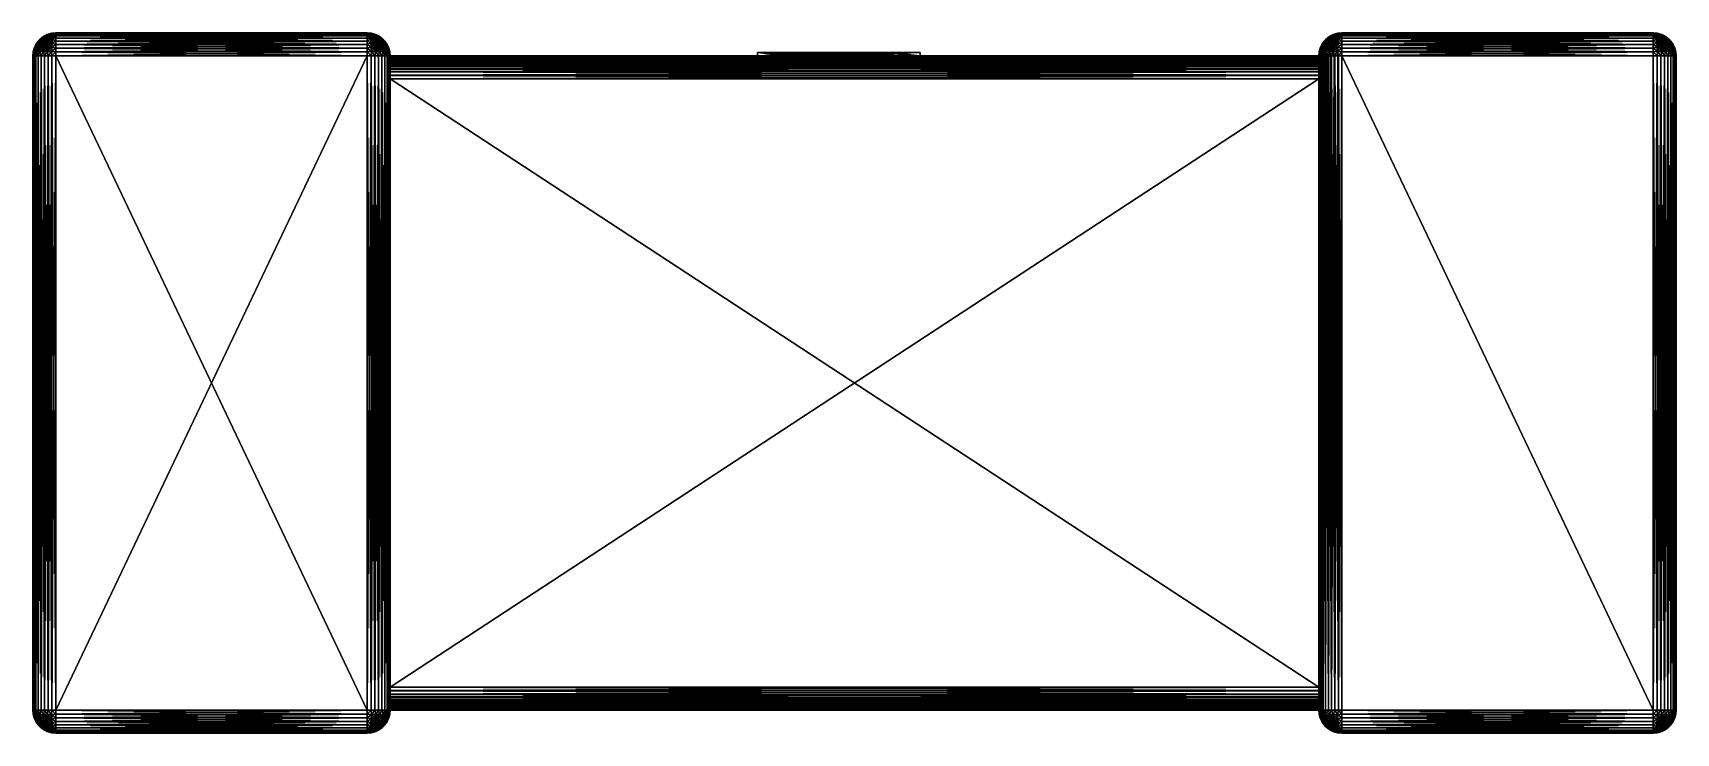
# Model space of a CAD drawing. Extents: x 0 to 2.3, y 0 to 0.98.
import ezdxf

# ---------------------------------------------------------------- set-up
doc = ezdxf.new("R2010")
doc.units = 0
for name, color, linetype in [('Triangle_Set', 253, 'CONTINUOUS'), ('Triangle_Set_ncl1_1', 42, 'CONTINUOUS'), ('Triangle_Set_ncl1_2', 254, 'CONTINUOUS'), ('Triangle_Set_ncl1_3', 254, 'CONTINUOUS'), ('Triangle_Set_ncl1_4', 254, 'CONTINUOUS')]:
    doc.layers.add(name, color=color, linetype=linetype)

msp = doc.modelspace()

# ---------------------------------------------------------------- meshes
at = {"layer": 'Triangle_Set', "color": 253}
mesh = msp.add_polyface(dxfattribs=at)
corners = [(0.007543, 0.968483, -1.51776), (0.004319, 0.96388, -0.03224), (0.004319, 0.96388, -1.51776), (0.001944, 0.958787, -0.03224), (0.001944, 0.958787, -1.51776), (0.007543, 0.968483, -0.03224), (0.005949, 0.965672, -1.52299), (0.003026, 0.960098, -1.523571), (0.009881, 0.970557, -1.522207), (0.001227, 0.95405, -1.523929), (0.009881, 0.95405, -1.540119), (0.015692, 0.960098, -1.542526), (0.011178, 0.960098, -1.538822), (0.005949, 0.95405, -1.535327), (0.007474, 0.960098, -1.534308), (0.003026, 0.95405, -1.529861), (0.004721, 0.960098, -1.529159), (0.013285, 0.965672, -1.536715), (0.009951, 0.965672, -1.532653), (0.01612, 0.970557, -1.53388), (0.007474, 0.965672, -1.528018), (0.013285, 0.970557, -1.530425), (0.011178, 0.970557, -1.526484), (0.003026, 0.960098, -0.026429), (0.005949, 0.965672, -0.02701), (0.001227, 0.95405, -0.026071), (0.003026, 0.95405, -0.020139), (0.004721, 0.960098, -0.020841), (0.007474, 0.965672, -0.021982), (0.009881, 0.970557, -0.027793), (0.005949, 0.95405, -0.014673), (0.007474, 0.960098, -0.015692), (0.009881, 0.95405, -0.009881), (0.011178, 0.960098, -0.011178), (0.009951, 0.965672, -0.017347), (0.011178, 0.970557, -0.023516), (0.013285, 0.965672, -0.013285), (0.013285, 0.970557, -0.019575), (0.014673, 0.95405, -0.005949), (0.015692, 0.960098, -0.007474)]
mesh.append_faces([[corners[k] for k in face] for face in [(0, 1, 2), (2, 3, 4), (3, 2, 1), (1, 0, 5), (0, 2, 6), (2, 4, 7), (8, 0, 6), (6, 2, 7), (7, 4, 9), (10, 11, 12), (13, 12, 14), (15, 14, 16), (17, 14, 12), (14, 17, 18), (19, 18, 17), (18, 16, 14), (16, 18, 20), (21, 20, 18), (9, 16, 7), (20, 7, 16), (7, 20, 6), (22, 6, 20), (3, 1, 23), (1, 5, 24), (23, 1, 24), (25, 3, 23), (26, 23, 27), (24, 27, 23), (27, 24, 28), (29, 28, 24), (30, 27, 31), (32, 31, 33), (28, 31, 27), (31, 28, 34), (35, 34, 28), (34, 33, 31), (33, 34, 36), (37, 36, 34), (38, 33, 39), (36, 39, 33)]], dxfattribs={"color": 253})
mesh = msp.add_polyface(dxfattribs=at)
corners = [(0.021213, 0.978056, -1.51776), (0.01612, 0.975681, -0.03224), (0.01612, 0.975681, -1.51776), (0.011517, 0.972457, -0.03224), (0.011517, 0.972457, -1.51776), (0.007543, 0.968483, -0.03224), (0.007543, 0.968483, -1.51776), (0.009881, 0.970557, -1.522207), (0.014673, 0.974567, -1.521254), (0.020139, 0.977546, -1.520167), (0.013285, 0.965672, -1.536715), (0.019575, 0.970557, -1.536715), (0.01612, 0.970557, -1.53388), (0.009951, 0.965672, -1.532653), (0.013285, 0.970557, -1.530425), (0.007474, 0.965672, -1.528018), (0.011178, 0.970557, -1.526484), (0.005949, 0.965672, -1.52299), (0.019575, 0.974567, -1.530425), (0.017347, 0.974567, -1.527711), (0.015692, 0.974567, -1.524614), (0.021982, 0.977546, -1.524614), (0.020841, 0.977546, -1.522481), (0.009881, 0.970557, -0.027793), (0.014673, 0.974567, -0.028746), (0.005949, 0.965672, -0.02701), (0.020139, 0.977546, -0.029833), (0.007474, 0.965672, -0.021982), (0.011178, 0.970557, -0.023516), (0.009951, 0.965672, -0.017347), (0.013285, 0.970557, -0.019575), (0.013285, 0.965672, -0.013285), (0.01612, 0.970557, -0.01612), (0.015692, 0.974567, -0.025386), (0.017347, 0.974567, -0.022289), (0.020841, 0.977546, -0.027519), (0.019575, 0.974567, -0.019575), (0.017347, 0.965672, -0.009951), (0.019575, 0.970557, -0.013285)]
mesh.append_faces([[corners[k] for k in face] for face in [(0, 1, 2), (2, 3, 4), (4, 5, 6), (5, 4, 3), (3, 2, 1), (7, 4, 6), (2, 4, 8), (9, 2, 8), (8, 4, 7), (10, 11, 12), (13, 12, 14), (15, 14, 16), (17, 16, 7), (18, 14, 12), (14, 18, 19), (19, 16, 14), (16, 19, 20), (21, 20, 19), (20, 7, 16), (7, 20, 8), (22, 8, 20), (8, 22, 9), (5, 3, 23), (3, 1, 24), (25, 5, 23), (23, 3, 24), (24, 1, 26), (27, 23, 28), (29, 28, 30), (31, 30, 32), (24, 28, 23), (28, 24, 33), (26, 33, 24), (33, 30, 28), (30, 33, 34), (35, 34, 33), (34, 32, 30), (32, 34, 36), (37, 32, 38), (36, 38, 32)]], dxfattribs={"color": 253})
mesh = msp.add_polyface(dxfattribs=at)
corners = [(0.026071, 0.95405, -1.548773), (0.03224, 0.958787, -1.548056), (0.026429, 0.960098, -1.546974), (0.03224, 0.96388, -1.545681), (0.02701, 0.965672, -1.544051), (0.03224, 0.968483, -1.542457), (0.027793, 0.970557, -1.540119), (0.020139, 0.95405, -1.546974), (0.020841, 0.960098, -1.545279), (0.021982, 0.965672, -1.542526), (0.014673, 0.95405, -1.544051), (0.015692, 0.960098, -1.542526), (0.017347, 0.965672, -1.540049), (0.023516, 0.970557, -1.538822), (0.011178, 0.960098, -1.538822), (0.013285, 0.965672, -1.536715), (0.019575, 0.970557, -1.536715), (0.03224, 0.96388, -0.004319), (0.03224, 0.958787, -0.001944), (0.026429, 0.960098, -0.003026), (0.03224, 0.968483, -0.007543), (0.02701, 0.965672, -0.005949), (0.026071, 0.95405, -0.001227), (0.027793, 0.970557, -0.009881), (0.020139, 0.95405, -0.003026), (0.015692, 0.960098, -0.007474), (0.020841, 0.960098, -0.004721), (0.013285, 0.965672, -0.013285), (0.017347, 0.965672, -0.009951), (0.01612, 0.970557, -0.01612), (0.021982, 0.965672, -0.007474), (0.019575, 0.970557, -0.013285), (0.023516, 0.970557, -0.011178), (0.46776, 0.96388, -1.545681), (0.46776, 0.968483, -1.542457), (0.46776, 0.958787, -1.548056), (0.46776, 0.96388, -0.004319), (0.46776, 0.958787, -0.001944), (0.46776, 0.953358, -0.00049), (0.46776, 0.968483, -0.007543)]
mesh.append_faces([[corners[k] for k in face] for face in [(0, 1, 2), (2, 3, 4), (3, 5, 4), (1, 3, 2), (4, 5, 6), (7, 2, 8), (4, 8, 2), (8, 4, 9), (6, 9, 4), (10, 8, 11), (9, 11, 8), (11, 9, 12), (13, 12, 9), (12, 14, 11), (14, 12, 15), (16, 15, 12), (17, 18, 19), (20, 17, 21), (19, 18, 22), (23, 20, 21), (21, 17, 19), (24, 25, 26), (25, 27, 28), (29, 28, 27), (28, 26, 25), (26, 28, 30), (31, 30, 28), (22, 26, 19), (30, 19, 26), (19, 30, 21), (32, 21, 30), (3, 1, 33), (5, 3, 34), (34, 3, 33), (33, 1, 35), (17, 20, 36), (18, 17, 37), (38, 18, 37), (37, 17, 36), (36, 20, 39)]], dxfattribs={"color": 253})
mesh = msp.add_polyface(dxfattribs=at)
corners = [(0.026642, 0.97951, -1.51776), (0.021213, 0.978056, -0.03224), (0.021213, 0.978056, -1.51776), (0.01612, 0.975681, -0.03224), (0.026642, 0.97951, -0.03224), (0.026071, 0.979381, -1.518987), (0.020139, 0.977546, -1.520167), (0.01612, 0.975681, -1.51776), (0.021982, 0.965672, -1.542526), (0.027793, 0.970557, -1.540119), (0.023516, 0.970557, -1.538822), (0.017347, 0.965672, -1.540049), (0.019575, 0.970557, -1.536715), (0.025386, 0.974567, -1.534308), (0.022289, 0.974567, -1.532653), (0.01612, 0.970557, -1.53388), (0.019575, 0.974567, -1.530425), (0.025386, 0.977546, -1.528018), (0.023516, 0.977546, -1.526484), (0.017347, 0.974567, -1.527711), (0.021982, 0.977546, -1.524614), (0.015692, 0.974567, -1.524614), (0.020841, 0.977546, -1.522481), (0.027793, 0.979381, -1.522207), (0.02701, 0.979381, -1.521254), (0.026429, 0.979381, -1.520167), (0.020139, 0.977546, -0.029833), (0.026071, 0.979381, -0.031013), (0.015692, 0.974567, -0.025386), (0.020841, 0.977546, -0.027519), (0.026429, 0.979381, -0.029833), (0.017347, 0.974567, -0.022289), (0.021982, 0.977546, -0.025386), (0.019575, 0.974567, -0.019575), (0.023516, 0.977546, -0.023516), (0.02701, 0.979381, -0.028746), (0.021982, 0.965672, -0.007474), (0.019575, 0.970557, -0.013285), (0.023516, 0.970557, -0.011178), (0.022289, 0.974567, -0.017347), (0.025386, 0.977546, -0.021982), (0.025386, 0.974567, -0.015692)]
mesh.append_faces([[corners[k] for k in face] for face in [(0, 1, 2), (3, 2, 1), (1, 0, 4), (5, 2, 6), (2, 7, 6), (0, 2, 5), (8, 9, 10), (11, 10, 12), (13, 12, 10), (12, 13, 14), (14, 15, 12), (15, 14, 16), (17, 16, 14), (16, 17, 18), (18, 19, 16), (19, 18, 20), (21, 20, 22), (23, 20, 18), (24, 22, 20), (22, 24, 25), (25, 6, 22), (6, 25, 5), (3, 1, 26), (1, 4, 27), (26, 1, 27), (28, 26, 29), (27, 29, 26), (29, 27, 30), (31, 29, 32), (32, 33, 31), (33, 32, 34), (30, 32, 29), (35, 34, 32), (36, 37, 38), (37, 33, 39), (34, 39, 33), (39, 34, 40), (39, 38, 37), (38, 39, 41), (40, 41, 39)]], dxfattribs={"color": 253})
mesh = msp.add_polyface(dxfattribs=at)
corners = [(0.026642, 0.97951, -1.51776), (0.03224, 0.98, -1.51776), (0.026642, 0.97951, -0.03224), (0.027793, 0.970557, -1.540119), (0.03224, 0.972457, -1.538483), (0.028746, 0.974567, -1.535327), (0.028746, 0.979381, -1.52299), (0.027793, 0.979381, -1.522207), (0.026071, 0.979381, -1.518987), (0.02701, 0.979381, -1.521254), (0.026429, 0.979381, -1.520167), (0.023516, 0.970557, -1.538822), (0.025386, 0.974567, -1.534308), (0.029833, 0.977546, -1.529861), (0.027519, 0.977546, -1.529159), (0.031013, 0.979381, -1.523929), (0.029833, 0.979381, -1.523571), (0.022289, 0.974567, -1.532653), (0.025386, 0.977546, -1.528018), (0.023516, 0.977546, -1.526484), (0.021982, 0.977546, -1.524614), (0.03224, 0.98, -0.03224), (0.026071, 0.979381, -0.031013), (0.028746, 0.974567, -0.014673), (0.03224, 0.972457, -0.011517), (0.027793, 0.970557, -0.009881), (0.026429, 0.979381, -0.029833), (0.02701, 0.979381, -0.028746), (0.027793, 0.979381, -0.027793), (0.028746, 0.979381, -0.02701), (0.021982, 0.977546, -0.025386), (0.023516, 0.977546, -0.023516), (0.02701, 0.965672, -0.005949), (0.023516, 0.970557, -0.011178), (0.025386, 0.974567, -0.015692), (0.025386, 0.977546, -0.021982), (0.027519, 0.977546, -0.020841), (0.029833, 0.979381, -0.026429), (0.029833, 0.977546, -0.020139), (0.031013, 0.979381, -0.026071)]
mesh.append_faces([[corners[k] for k in face] for face in [(0, 1, 2), (3, 4, 5), (6, 1, 7), (1, 0, 8), (7, 1, 9), (9, 1, 10), (10, 1, 8), (5, 11, 3), (11, 5, 12), (13, 12, 5), (12, 13, 14), (15, 14, 13), (14, 15, 16), (14, 17, 12), (17, 14, 18), (16, 18, 14), (18, 16, 6), (6, 19, 18), (19, 6, 7), (20, 7, 9), (2, 21, 22), (23, 24, 25), (22, 21, 26), (26, 21, 27), (27, 21, 28), (28, 21, 29), (30, 26, 27), (31, 27, 28), (32, 33, 25), (34, 35, 36), (28, 35, 31), (35, 28, 29), (29, 36, 35), (36, 29, 37), (34, 25, 33), (25, 34, 23), (36, 23, 34), (23, 36, 38), (37, 38, 36), (38, 37, 39)]], dxfattribs={"color": 253})
mesh = msp.add_polyface(dxfattribs=at)
corners = [(0.46776, 0.98, -0.03224), (0.03224, 0.98, -0.03224), (0.03224, 0.98, -1.51776), (0.46776, 0.98, -1.51776), (0.026642, 0.97951, -0.03224), (0.03224, 0.975681, -1.53388), (0.03224, 0.978056, -1.528787), (0.029833, 0.977546, -1.529861), (0.03224, 0.97951, -1.523358), (0.031013, 0.979381, -1.523929), (0.03224, 0.968483, -1.542457), (0.03224, 0.972457, -1.538483), (0.027793, 0.970557, -1.540119), (0.028746, 0.974567, -1.535327), (0.029833, 0.979381, -1.523571), (0.028746, 0.979381, -1.52299), (0.027793, 0.970557, -0.009881), (0.03224, 0.972457, -0.011517), (0.03224, 0.968483, -0.007543), (0.03224, 0.975681, -0.01612), (0.028746, 0.974567, -0.014673), (0.031013, 0.979381, -0.026071), (0.03224, 0.978056, -0.021213), (0.029833, 0.977546, -0.020139), (0.03224, 0.97951, -0.026642), (0.028746, 0.979381, -0.02701), (0.029833, 0.979381, -0.026429), (0.46776, 0.972457, -1.538483), (0.46776, 0.97951, -1.523358), (0.46776, 0.975681, -1.53388), (0.46776, 0.978056, -1.528787), (0.46776, 0.968483, -1.542457), (0.46776, 0.978056, -0.021213), (0.46776, 0.975681, -0.01612), (0.46776, 0.972457, -0.011517), (0.46776, 0.968483, -0.007543), (0.46776, 0.97951, -0.026642)]
mesh.append_faces([[corners[k] for k in face] for face in [(0, 1, 2), (0, 2, 3), (4, 2, 1), (5, 6, 7), (8, 2, 9), (10, 11, 12), (11, 5, 13), (6, 8, 9), (13, 5, 7), (7, 6, 9), (9, 2, 14), (14, 2, 15), (16, 17, 18), (19, 17, 20), (21, 22, 23), (22, 19, 23), (23, 19, 20), (1, 24, 21), (25, 1, 26), (24, 22, 21), (26, 1, 21), (11, 10, 27), (6, 28, 8), (8, 3, 2), (5, 11, 29), (6, 5, 30), (3, 8, 28), (28, 6, 30), (30, 5, 29), (29, 11, 27), (27, 10, 31), (22, 24, 32), (19, 22, 33), (17, 19, 34), (18, 17, 35), (24, 1, 36), (35, 17, 34), (34, 19, 33), (33, 22, 32), (32, 24, 36), (36, 1, 0)]], dxfattribs={"color": 253})
mesh = msp.add_polyface(dxfattribs=at)
corners = [(0.46776, 0.98, -1.51776), (0.473358, 0.97951, -1.51776), (0.46776, 0.98, -0.03224), (0.473358, 0.97951, -0.03224), (0.46776, 0.978056, -1.528787), (0.470167, 0.977546, -1.529861), (0.468987, 0.979381, -1.523929), (0.46776, 0.975681, -1.53388), (0.473929, 0.979381, -1.518987), (0.471254, 0.974567, -1.535327), (0.473571, 0.979381, -1.520167), (0.47299, 0.979381, -1.521254), (0.472207, 0.979381, -1.522207), (0.46776, 0.97951, -1.523358), (0.471254, 0.979381, -1.52299), (0.470167, 0.979381, -1.523571), (0.476484, 0.977546, -1.526484), (0.474614, 0.977546, -1.528018), (0.472481, 0.977546, -1.529159), (0.46776, 0.975681, -0.01612), (0.46776, 0.978056, -0.021213), (0.470167, 0.977546, -0.020139), (0.46776, 0.97951, -0.026642), (0.468987, 0.979381, -0.026071), (0.471254, 0.974567, -0.014673), (0.470167, 0.979381, -0.026429), (0.471254, 0.979381, -0.02701), (0.472207, 0.979381, -0.027793), (0.473929, 0.979381, -0.031013), (0.47299, 0.979381, -0.028746), (0.473571, 0.979381, -0.029833), (0.474614, 0.974567, -0.015692), (0.472481, 0.977546, -0.020841), (0.474614, 0.977546, -0.021982), (0.476484, 0.977546, -0.023516)]
mesh.append_faces([[corners[k] for k in face] for face in [(0, 1, 2), (2, 1, 3), (4, 5, 6), (4, 7, 5), (1, 0, 8), (5, 7, 9), (8, 0, 10), (10, 0, 11), (11, 0, 12), (0, 13, 6), (12, 0, 14), (14, 0, 15), (13, 4, 6), (15, 0, 6), (16, 11, 12), (17, 12, 14), (14, 18, 17), (18, 14, 15), (9, 18, 5), (15, 5, 18), (5, 15, 6), (19, 20, 21), (22, 2, 23), (20, 22, 23), (24, 19, 21), (21, 20, 23), (23, 2, 25), (25, 2, 26), (26, 2, 27), (2, 3, 28), (27, 2, 29), (29, 2, 30), (30, 2, 28), (21, 31, 24), (31, 21, 32), (23, 32, 21), (32, 23, 25), (25, 33, 32), (33, 25, 26), (34, 26, 27)]], dxfattribs={"color": 253})
mesh = msp.add_polyface(dxfattribs=at)
corners = [(0.46776, 0.968483, -1.542457), (0.46776, 0.96388, -1.545681), (0.47299, 0.965672, -1.544051), (0.472207, 0.970557, -1.540119), (0.46776, 0.972457, -1.538483), (0.46776, 0.975681, -1.53388), (0.471254, 0.974567, -1.535327), (0.479159, 0.977546, -1.522481), (0.482653, 0.974567, -1.527711), (0.484308, 0.974567, -1.524614), (0.48388, 0.970557, -1.53388), (0.480425, 0.974567, -1.530425), (0.478018, 0.977546, -1.524614), (0.482653, 0.965672, -1.540049), (0.480425, 0.970557, -1.536715), (0.478018, 0.965672, -1.542526), (0.476484, 0.970557, -1.538822), (0.473571, 0.960098, -1.546974), (0.477711, 0.974567, -1.532653), (0.476484, 0.977546, -1.526484), (0.474614, 0.974567, -1.534308), (0.474614, 0.977546, -1.528018), (0.472481, 0.977546, -1.529159), (0.46776, 0.96388, -0.004319), (0.46776, 0.968483, -0.007543), (0.47299, 0.965672, -0.005949), (0.46776, 0.972457, -0.011517), (0.472207, 0.970557, -0.009881), (0.46776, 0.975681, -0.01612), (0.471254, 0.974567, -0.014673), (0.479159, 0.960098, -0.004721), (0.478018, 0.965672, -0.007474), (0.476484, 0.970557, -0.011178), (0.484308, 0.960098, -0.007474), (0.482653, 0.965672, -0.009951), (0.480425, 0.970557, -0.013285), (0.474614, 0.974567, -0.015692), (0.477711, 0.974567, -0.017347), (0.48388, 0.970557, -0.01612), (0.480425, 0.974567, -0.019575)]
mesh.append_faces([[corners[k] for k in face] for face in [(0, 1, 2), (3, 4, 0), (5, 4, 6), (6, 4, 3), (3, 0, 2), (7, 8, 9), (10, 8, 11), (12, 11, 8), (13, 10, 14), (14, 15, 13), (15, 14, 16), (17, 15, 2), (16, 2, 15), (2, 16, 3), (11, 14, 10), (14, 11, 18), (19, 18, 11), (18, 16, 14), (16, 18, 20), (21, 20, 18), (20, 3, 16), (3, 20, 6), (22, 6, 20), (23, 24, 25), (24, 26, 27), (26, 28, 29), (25, 24, 27), (27, 26, 29), (30, 25, 31), (27, 31, 25), (31, 27, 32), (33, 31, 34), (32, 34, 31), (34, 32, 35), (29, 32, 27), (32, 29, 36), (36, 35, 32), (35, 36, 37), (37, 38, 35), (38, 37, 39)]], dxfattribs={"color": 253})
mesh = msp.add_polyface(dxfattribs=at)
corners = [(0.478787, 0.978056, -1.51776), (0.48388, 0.975681, -1.51776), (0.478787, 0.978056, -0.03224), (0.473358, 0.97951, -1.51776), (0.473358, 0.97951, -0.03224), (0.48388, 0.975681, -0.03224), (0.479861, 0.977546, -1.520167), (0.473929, 0.979381, -1.518987), (0.485327, 0.974567, -1.521254), (0.484308, 0.974567, -1.524614), (0.479159, 0.977546, -1.522481), (0.473571, 0.979381, -1.520167), (0.482653, 0.974567, -1.527711), (0.478018, 0.977546, -1.524614), (0.480425, 0.974567, -1.530425), (0.476484, 0.977546, -1.526484), (0.47299, 0.979381, -1.521254), (0.477711, 0.974567, -1.532653), (0.474614, 0.977546, -1.528018), (0.474614, 0.974567, -1.534308), (0.472481, 0.977546, -1.529159), (0.472207, 0.979381, -1.522207), (0.473929, 0.979381, -0.031013), (0.479861, 0.977546, -0.029833), (0.485327, 0.974567, -0.028746), (0.472481, 0.977546, -0.020841), (0.477711, 0.974567, -0.017347), (0.474614, 0.974567, -0.015692), (0.474614, 0.977546, -0.021982), (0.480425, 0.974567, -0.019575), (0.476484, 0.977546, -0.023516), (0.471254, 0.979381, -0.02701), (0.482653, 0.974567, -0.022289), (0.478018, 0.977546, -0.025386), (0.484308, 0.974567, -0.025386), (0.479159, 0.977546, -0.027519), (0.472207, 0.979381, -0.027793), (0.47299, 0.979381, -0.028746), (0.473571, 0.979381, -0.029833)]
mesh.append_faces([[corners[k] for k in face] for face in [(0, 1, 2), (3, 0, 4), (4, 0, 2), (2, 1, 5), (1, 0, 6), (0, 3, 7), (8, 1, 6), (6, 0, 7), (9, 6, 10), (7, 10, 6), (10, 7, 11), (12, 10, 13), (14, 13, 15), (11, 13, 10), (13, 11, 16), (16, 15, 13), (17, 15, 18), (19, 18, 20), (21, 18, 15), (22, 2, 23), (2, 5, 23), (23, 5, 24), (4, 2, 22), (25, 26, 27), (26, 25, 28), (28, 29, 26), (29, 28, 30), (31, 30, 28), (30, 32, 29), (32, 30, 33), (33, 34, 32), (34, 33, 35), (36, 33, 30), (33, 36, 37), (37, 35, 33), (35, 37, 38), (35, 24, 34), (24, 35, 23), (38, 23, 35), (23, 38, 22)]], dxfattribs={"color": 253})
mesh = msp.add_polyface(dxfattribs=at)
corners = [(0.492457, 0.968483, -1.51776), (0.495681, 0.96388, -1.51776), (0.492457, 0.968483, -0.03224), (0.488483, 0.972457, -1.51776), (0.488483, 0.972457, -0.03224), (0.48388, 0.975681, -1.51776), (0.48388, 0.975681, -0.03224), (0.490119, 0.970557, -1.522207), (0.485327, 0.974567, -1.521254), (0.494051, 0.965672, -1.52299), (0.492526, 0.965672, -1.528018), (0.488822, 0.970557, -1.526484), (0.490049, 0.965672, -1.532653), (0.486715, 0.970557, -1.530425), (0.486715, 0.965672, -1.536715), (0.48388, 0.970557, -1.53388), (0.484308, 0.974567, -1.524614), (0.479861, 0.977546, -1.520167), (0.482653, 0.974567, -1.527711), (0.482653, 0.965672, -1.540049), (0.490119, 0.970557, -0.027793), (0.485327, 0.974567, -0.028746), (0.494051, 0.965672, -0.02701), (0.480425, 0.970557, -0.013285), (0.486715, 0.965672, -0.013285), (0.482653, 0.965672, -0.009951), (0.48388, 0.970557, -0.01612), (0.490049, 0.965672, -0.017347), (0.486715, 0.970557, -0.019575), (0.492526, 0.965672, -0.021982), (0.488822, 0.970557, -0.023516), (0.480425, 0.974567, -0.019575), (0.482653, 0.974567, -0.022289), (0.484308, 0.974567, -0.025386)]
mesh.append_faces([[corners[k] for k in face] for face in [(0, 1, 2), (3, 0, 4), (5, 3, 6), (6, 3, 4), (4, 0, 2), (0, 3, 7), (3, 5, 8), (9, 0, 7), (7, 3, 8), (7, 10, 9), (10, 7, 11), (11, 12, 10), (12, 11, 13), (13, 14, 12), (14, 13, 15), (8, 11, 7), (11, 8, 16), (17, 16, 8), (16, 13, 11), (13, 16, 18), (18, 15, 13), (15, 19, 14), (20, 4, 2), (6, 4, 21), (21, 4, 20), (20, 2, 22), (23, 24, 25), (24, 23, 26), (26, 27, 24), (27, 26, 28), (28, 29, 27), (29, 28, 30), (30, 22, 29), (22, 30, 20), (31, 28, 26), (28, 31, 32), (32, 30, 28), (30, 32, 33), (33, 20, 30), (20, 33, 21)]], dxfattribs={"color": 253})
mesh = msp.add_polyface(dxfattribs=at)
corners = [(0.488483, 0.94776, -1.542457), (0.48388, 0.94776, -1.545681), (0.488483, 0.03224, -1.542457), (0.492457, 0.94776, -1.538483), (0.492457, 0.03224, -1.538483), (0.495681, 0.96388, -1.51776), (0.492457, 0.968483, -1.51776), (0.494051, 0.965672, -1.52299), (0.485327, 0.95405, -1.544051), (0.490119, 0.95405, -1.540119), (0.495681, 0.94776, -1.53388), (0.494051, 0.95405, -1.535327), (0.495279, 0.960098, -1.529159), (0.492526, 0.965672, -1.528018), (0.492526, 0.960098, -1.534308), (0.488822, 0.960098, -1.538822), (0.490049, 0.965672, -1.532653), (0.486715, 0.965672, -1.536715), (0.484308, 0.960098, -1.542526), (0.479861, 0.95405, -1.546974), (0.482653, 0.965672, -1.540049), (0.492457, 0.968483, -0.03224), (0.495681, 0.96388, -0.03224), (0.494051, 0.965672, -0.02701), (0.495681, 0.94776, -0.01612), (0.492457, 0.94776, -0.011517), (0.494051, 0.95405, -0.014673), (0.488483, 0.94776, -0.007543), (0.490119, 0.95405, -0.009881), (0.48388, 0.94776, -0.004319), (0.485327, 0.95405, -0.005949), (0.484308, 0.960098, -0.007474), (0.488822, 0.960098, -0.011178), (0.482653, 0.965672, -0.009951), (0.486715, 0.965672, -0.013285), (0.492526, 0.960098, -0.015692), (0.490049, 0.965672, -0.017347), (0.495279, 0.960098, -0.020841), (0.492526, 0.965672, -0.021982), (0.492457, 0.03224, -0.011517), (0.488483, 0.03224, -0.007543), (0.48388, 0.03224, -0.004319)]
mesh.append_faces([[corners[k] for k in face] for face in [(0, 1, 2), (3, 0, 4), (5, 6, 7), (1, 0, 8), (0, 3, 9), (3, 10, 11), (8, 0, 9), (9, 3, 11), (12, 7, 13), (11, 12, 14), (14, 9, 11), (9, 14, 15), (13, 14, 12), (14, 13, 16), (16, 15, 14), (15, 16, 17), (15, 8, 9), (8, 15, 18), (18, 19, 8), (17, 18, 15), (18, 17, 20), (21, 22, 23), (24, 25, 26), (25, 27, 28), (27, 29, 30), (26, 25, 28), (28, 27, 30), (31, 28, 30), (28, 31, 32), (33, 32, 31), (32, 33, 34), (32, 26, 28), (26, 32, 35), (34, 35, 32), (35, 34, 36), (36, 37, 35), (37, 36, 38), (25, 24, 39), (27, 25, 40), (29, 27, 41)]], dxfattribs={"color": 253})
mesh = msp.add_polyface(dxfattribs=at)
corners = [(0.499645, 0.942986, -0.037014), (0.498586, 0.938317, -0.041683), (0.499245, 0.935498, -0.039176), (0.495681, 0.94776, -1.53388), (0.492457, 0.94776, -1.538483), (0.495681, 0.03224, -1.53388), (0.498056, 0.94776, -1.528787), (0.498056, 0.03224, -1.528787), (0.49951, 0.94776, -1.523358), (0.49951, 0.03224, -1.523358), (0.498586, 0.938317, -1.508317), (0.499645, 0.942986, -1.512986), (0.499055, 0.936481, -1.510013), (0.499245, 0.940824, -1.505498), (0.499055, 0.940013, -0.043519), (0.498056, 0.958787, -1.51776), (0.49951, 0.953358, -1.51776), (0.498056, 0.958787, -0.03224), (0.495681, 0.96388, -1.51776), (0.495681, 0.96388, -0.03224), (0.492457, 0.968483, -0.03224), (0.49951, 0.953358, -0.03224), (0.496974, 0.960098, -1.523571), (0.494051, 0.965672, -1.52299), (0.496974, 0.95405, -1.529861), (0.498773, 0.95405, -1.523929), (0.494051, 0.95405, -1.535327), (0.495279, 0.960098, -1.529159), (0.498773, 0.95405, -0.026071), (0.498056, 0.94776, -0.021213), (0.496974, 0.95405, -0.020139), (0.496974, 0.960098, -0.026429), (0.495681, 0.94776, -0.01612), (0.494051, 0.95405, -0.014673), (0.494051, 0.965672, -0.02701), (0.49951, 0.94776, -0.026642), (0.492526, 0.960098, -0.015692), (0.495279, 0.960098, -0.020841), (0.492526, 0.965672, -0.021982), (0.498056, 0.03224, -0.021213), (0.495681, 0.03224, -0.01612)]
mesh.append_faces([[corners[k] for k in face] for face in [(0, 1, 2), (3, 4, 5), (6, 3, 7), (8, 6, 9), (10, 11, 12), (11, 10, 13), (14, 1, 0), (15, 16, 17), (18, 15, 19), (20, 18, 19), (19, 15, 17), (17, 16, 21), (15, 18, 22), (22, 18, 23), (3, 6, 24), (25, 15, 22), (6, 8, 25), (26, 3, 24), (16, 15, 25), (24, 6, 25), (22, 24, 25), (24, 22, 27), (23, 27, 22), (27, 26, 24), (28, 29, 30), (19, 17, 31), (31, 17, 28), (30, 32, 33), (17, 21, 28), (34, 19, 31), (29, 32, 30), (35, 29, 28), (36, 30, 33), (30, 36, 37), (37, 28, 30), (28, 37, 31), (38, 31, 37), (31, 38, 34), (29, 35, 39), (32, 29, 40)]], dxfattribs={"color": 253})
mesh = msp.add_polyface(dxfattribs=at)
corners = [(1.80049, 0.953358, -0.03224), (1.801944, 0.958787, -1.51776), (1.801944, 0.958787, -0.03224), (1.804319, 0.96388, -1.51776), (1.804319, 0.96388, -0.03224), (1.807543, 0.968483, -1.51776), (1.807543, 0.968483, -0.03224), (1.803026, 0.960098, -0.026429), (1.805949, 0.965672, -0.02701), (1.801227, 0.95405, -0.026071), (1.803026, 0.95405, -0.020139), (1.804721, 0.960098, -0.020841), (1.807474, 0.965672, -0.021982), (1.805949, 0.95405, -0.014673), (1.807474, 0.960098, -0.015692), (1.809881, 0.95405, -0.009881), (1.811178, 0.960098, -0.011178), (1.809951, 0.965672, -0.017347), (1.813285, 0.965672, -0.013285), (1.814673, 0.95405, -0.005949), (1.803026, 0.960098, -1.523571), (1.805949, 0.965672, -1.52299), (1.801227, 0.95405, -1.523929), (1.80049, 0.953358, -1.51776), (1.811178, 0.960098, -1.538822), (1.805949, 0.95405, -1.535327), (1.809881, 0.95405, -1.540119), (1.807474, 0.960098, -1.534308), (1.803026, 0.95405, -1.529861), (1.804721, 0.960098, -1.529159), (1.813285, 0.965672, -1.536715), (1.809951, 0.965672, -1.532653), (1.807474, 0.965672, -1.528018)]
mesh.append_faces([[corners[k] for k in face] for face in [(0, 1, 2), (2, 3, 4), (4, 5, 6), (5, 4, 3), (3, 2, 1), (2, 4, 7), (4, 6, 8), (7, 4, 8), (9, 2, 7), (0, 2, 9), (7, 10, 9), (10, 7, 11), (8, 11, 7), (11, 8, 12), (11, 13, 10), (13, 11, 14), (14, 15, 13), (15, 14, 16), (12, 14, 11), (14, 12, 17), (17, 16, 14), (16, 17, 18), (16, 19, 15), (3, 1, 20), (5, 3, 21), (20, 1, 22), (1, 23, 22), (21, 3, 20), (24, 25, 26), (25, 24, 27), (27, 28, 25), (28, 27, 29), (30, 27, 24), (27, 30, 31), (31, 29, 27), (29, 31, 32), (29, 22, 28), (22, 29, 20), (32, 20, 29), (20, 32, 21)]], dxfattribs={"color": 253})
mesh = msp.add_polyface(dxfattribs=at)
corners = [(1.807543, 0.968483, -0.03224), (1.811517, 0.972457, -1.51776), (1.811517, 0.972457, -0.03224), (1.81612, 0.975681, -1.51776), (1.81612, 0.975681, -0.03224), (1.807543, 0.968483, -1.51776), (1.809881, 0.970557, -0.027793), (1.814673, 0.974567, -0.028746), (1.805949, 0.965672, -0.02701), (1.820139, 0.977546, -0.029833), (1.807474, 0.965672, -0.021982), (1.811178, 0.970557, -0.023516), (1.809951, 0.965672, -0.017347), (1.813285, 0.970557, -0.019575), (1.813285, 0.965672, -0.013285), (1.81612, 0.970557, -0.01612), (1.815692, 0.974567, -0.025386), (1.817347, 0.974567, -0.022289), (1.817347, 0.965672, -0.009951), (1.809881, 0.970557, -1.522207), (1.814673, 0.974567, -1.521254), (1.805949, 0.965672, -1.52299), (1.819575, 0.970557, -1.536715), (1.813285, 0.965672, -1.536715), (1.817347, 0.965672, -1.540049), (1.81612, 0.970557, -1.53388), (1.809951, 0.965672, -1.532653), (1.813285, 0.970557, -1.530425), (1.807474, 0.965672, -1.528018), (1.811178, 0.970557, -1.526484), (1.819575, 0.974567, -1.530425), (1.817347, 0.974567, -1.527711), (1.815692, 0.974567, -1.524614)]
mesh.append_faces([[corners[k] for k in face] for face in [(0, 1, 2), (2, 3, 4), (3, 2, 1), (1, 0, 5), (0, 2, 6), (2, 4, 7), (8, 0, 6), (6, 2, 7), (7, 4, 9), (6, 10, 8), (10, 6, 11), (11, 12, 10), (12, 11, 13), (13, 14, 12), (14, 13, 15), (7, 11, 6), (11, 7, 16), (9, 16, 7), (16, 13, 11), (13, 16, 17), (17, 15, 13), (15, 18, 14), (19, 1, 5), (3, 1, 20), (20, 1, 19), (19, 5, 21), (22, 23, 24), (23, 22, 25), (25, 26, 23), (26, 25, 27), (27, 28, 26), (28, 27, 29), (29, 21, 28), (21, 29, 19), (30, 27, 25), (27, 30, 31), (31, 29, 27), (29, 31, 32), (32, 19, 29), (19, 32, 20)]], dxfattribs={"color": 253})
mesh = msp.add_polyface(dxfattribs=at)
corners = [(2.26776, 0.968483, -0.007543), (2.26776, 0.96388, -0.004319), (1.83224, 0.968483, -0.007543), (2.26776, 0.958787, -0.001944), (1.83224, 0.96388, -0.004319), (2.26776, 0.953358, -0.00049), (1.83224, 0.958787, -0.001944), (1.83224, 0.953358, -1.54951), (2.26776, 0.958787, -1.548056), (1.83224, 0.958787, -1.548056), (2.26776, 0.96388, -1.545681), (1.83224, 0.96388, -1.545681), (2.26776, 0.968483, -1.542457), (1.83224, 0.968483, -1.542457), (1.826429, 0.960098, -0.003026), (1.82701, 0.965672, -0.005949), (1.826071, 0.95405, -0.001227), (1.814673, 0.95405, -0.005949), (1.811178, 0.960098, -0.011178), (1.815692, 0.960098, -0.007474), (1.820139, 0.95405, -0.003026), (1.820841, 0.960098, -0.004721), (1.813285, 0.965672, -0.013285), (1.817347, 0.965672, -0.009951), (1.821982, 0.965672, -0.007474), (1.826429, 0.960098, -1.546974), (1.826071, 0.95405, -1.548773), (1.82701, 0.965672, -1.544051), (1.820139, 0.95405, -1.546974), (1.820841, 0.960098, -1.545279), (1.821982, 0.965672, -1.542526), (1.814673, 0.95405, -1.544051), (1.815692, 0.960098, -1.542526), (1.809881, 0.95405, -1.540119), (1.811178, 0.960098, -1.538822), (1.817347, 0.965672, -1.540049), (1.813285, 0.965672, -1.536715)]
mesh.append_faces([[corners[k] for k in face] for face in [(0, 1, 2), (1, 3, 4), (3, 5, 6), (2, 1, 4), (4, 3, 6), (7, 8, 9), (9, 10, 11), (11, 12, 13), (4, 6, 14), (2, 4, 15), (14, 6, 16), (15, 4, 14), (17, 18, 19), (19, 20, 17), (20, 19, 21), (22, 19, 18), (19, 22, 23), (23, 21, 19), (21, 23, 24), (21, 16, 20), (16, 21, 14), (24, 14, 21), (14, 24, 15), (9, 11, 25), (26, 9, 25), (11, 13, 27), (25, 11, 27), (7, 9, 26), (25, 28, 26), (28, 25, 29), (27, 29, 25), (29, 27, 30), (29, 31, 28), (31, 29, 32), (32, 33, 31), (33, 32, 34), (30, 32, 29), (32, 30, 35), (35, 34, 32), (34, 35, 36)]], dxfattribs={"color": 253})
mesh = msp.add_polyface(dxfattribs=at)
corners = [(1.81612, 0.975681, -0.03224), (1.821213, 0.978056, -1.51776), (1.821213, 0.978056, -0.03224), (1.826642, 0.97951, -1.51776), (1.81612, 0.975681, -1.51776), (1.820139, 0.977546, -0.029833), (1.826071, 0.979381, -0.031013), (1.815692, 0.974567, -0.025386), (1.820841, 0.977546, -0.027519), (1.817347, 0.974567, -0.022289), (1.821982, 0.977546, -0.025386), (1.81612, 0.970557, -0.01612), (1.819575, 0.974567, -0.019575), (1.823516, 0.977546, -0.023516), (1.826429, 0.979381, -0.029833), (1.817347, 0.965672, -0.009951), (1.819575, 0.970557, -0.013285), (1.821982, 0.965672, -0.007474), (1.823516, 0.970557, -0.011178), (1.822289, 0.974567, -0.017347), (1.825386, 0.977546, -0.021982), (1.826071, 0.979381, -1.518987), (1.820139, 0.977546, -1.520167), (1.814673, 0.974567, -1.521254), (1.823516, 0.970557, -1.538822), (1.817347, 0.965672, -1.540049), (1.821982, 0.965672, -1.542526), (1.819575, 0.970557, -1.536715), (1.825386, 0.974567, -1.534308), (1.822289, 0.974567, -1.532653), (1.81612, 0.970557, -1.53388), (1.819575, 0.974567, -1.530425), (1.825386, 0.977546, -1.528018), (1.823516, 0.977546, -1.526484), (1.817347, 0.974567, -1.527711), (1.821982, 0.977546, -1.524614), (1.815692, 0.974567, -1.524614), (1.820841, 0.977546, -1.522481), (1.82701, 0.979381, -1.521254), (1.826429, 0.979381, -1.520167)]
mesh.append_faces([[corners[k] for k in face] for face in [(0, 1, 2), (3, 2, 1), (1, 0, 4), (0, 2, 5), (5, 2, 6), (7, 5, 8), (6, 8, 5), (8, 9, 7), (9, 8, 10), (11, 9, 12), (10, 12, 9), (12, 10, 13), (14, 10, 8), (15, 11, 16), (16, 17, 15), (17, 16, 18), (12, 16, 11), (16, 12, 19), (13, 19, 12), (19, 13, 20), (19, 18, 16), (21, 1, 22), (1, 4, 22), (22, 4, 23), (24, 25, 26), (25, 24, 27), (28, 27, 24), (27, 28, 29), (29, 30, 27), (30, 29, 31), (32, 31, 29), (31, 32, 33), (33, 34, 31), (34, 33, 35), (35, 36, 34), (36, 35, 37), (38, 37, 35), (37, 23, 36), (23, 37, 22), (39, 22, 37)]], dxfattribs={"color": 253})
mesh = msp.add_polyface(dxfattribs=at)
corners = [(1.821213, 0.978056, -0.03224), (1.826642, 0.97951, -1.51776), (1.826642, 0.97951, -0.03224), (1.83224, 0.98, -1.51776), (1.83224, 0.98, -0.03224), (1.826071, 0.979381, -0.031013), (1.826429, 0.979381, -0.029833), (1.82701, 0.979381, -0.028746), (1.820841, 0.977546, -0.027519), (1.821982, 0.977546, -0.025386), (1.823516, 0.977546, -0.023516), (1.827793, 0.979381, -0.027793), (1.823516, 0.970557, -0.011178), (1.82701, 0.965672, -0.005949), (1.821982, 0.965672, -0.007474), (1.827793, 0.970557, -0.009881), (1.822289, 0.974567, -0.017347), (1.825386, 0.974567, -0.015692), (1.825386, 0.977546, -0.021982), (1.827519, 0.977546, -0.020841), (1.828746, 0.979381, -0.02701), (1.828746, 0.974567, -0.014673), (1.826071, 0.979381, -1.518987), (1.821213, 0.978056, -1.51776), (1.826429, 0.979381, -1.520167), (1.827793, 0.970557, -1.540119), (1.821982, 0.965672, -1.542526), (1.82701, 0.965672, -1.544051), (1.823516, 0.970557, -1.538822), (1.828746, 0.974567, -1.535327), (1.825386, 0.974567, -1.534308), (1.829833, 0.977546, -1.529861), (1.827519, 0.977546, -1.529159), (1.822289, 0.974567, -1.532653), (1.825386, 0.977546, -1.528018), (1.829833, 0.979381, -1.523571), (1.828746, 0.979381, -1.52299), (1.823516, 0.977546, -1.526484), (1.827793, 0.979381, -1.522207), (1.821982, 0.977546, -1.524614), (1.82701, 0.979381, -1.521254), (1.820841, 0.977546, -1.522481), (1.820139, 0.977546, -1.520167)]
mesh.append_faces([[corners[k] for k in face] for face in [(0, 1, 2), (3, 2, 1), (2, 4, 5), (0, 2, 5), (5, 4, 6), (6, 4, 7), (8, 5, 6), (9, 6, 7), (7, 10, 9), (10, 7, 11), (12, 13, 14), (13, 12, 15), (12, 16, 17), (18, 17, 16), (17, 18, 19), (11, 18, 10), (18, 11, 20), (20, 19, 18), (17, 15, 12), (15, 17, 21), (19, 21, 17), (3, 1, 22), (1, 23, 22), (24, 3, 22), (25, 26, 27), (26, 25, 28), (29, 28, 25), (28, 29, 30), (31, 30, 29), (30, 31, 32), (32, 33, 30), (33, 32, 34), (35, 34, 32), (34, 35, 36), (36, 37, 34), (37, 36, 38), (38, 39, 37), (39, 38, 40), (41, 40, 24), (42, 24, 22)]], dxfattribs={"color": 253})
mesh = msp.add_polyface(dxfattribs=at)
corners = [(1.83224, 0.98, -0.03224), (1.83224, 0.98, -1.51776), (2.26776, 0.98, -1.51776), (2.26776, 0.97951, -0.026642), (1.83224, 0.97951, -0.026642), (2.26776, 0.978056, -0.021213), (1.83224, 0.978056, -0.021213), (2.26776, 0.975681, -0.01612), (1.83224, 0.975681, -0.01612), (2.26776, 0.972457, -0.011517), (1.83224, 0.972457, -0.011517), (2.26776, 0.968483, -0.007543), (1.83224, 0.968483, -0.007543), (1.826642, 0.97951, -0.03224), (1.827793, 0.970557, -0.009881), (1.828746, 0.974567, -0.014673), (1.831013, 0.979381, -0.026071), (1.829833, 0.977546, -0.020139), (1.82701, 0.965672, -0.005949), (1.82701, 0.979381, -0.028746), (1.827793, 0.979381, -0.027793), (1.828746, 0.979381, -0.02701), (1.829833, 0.979381, -0.026429), (1.827519, 0.977546, -0.020841), (1.82701, 0.965672, -1.544051), (1.83224, 0.968483, -1.542457), (1.827793, 0.970557, -1.540119), (1.83224, 0.97951, -1.523358), (1.831013, 0.979381, -1.523929), (1.83224, 0.972457, -1.538483), (1.83224, 0.975681, -1.53388), (1.828746, 0.974567, -1.535327), (1.83224, 0.978056, -1.528787), (1.829833, 0.977546, -1.529861), (1.829833, 0.979381, -1.523571), (1.828746, 0.979381, -1.52299), (1.827793, 0.979381, -1.522207), (1.82701, 0.979381, -1.521254), (1.826429, 0.979381, -1.520167), (1.827519, 0.977546, -1.529159)]
mesh.append_faces([[corners[k] for k in face] for face in [(0, 1, 2), (0, 3, 4), (4, 5, 6), (6, 7, 8), (8, 9, 10), (10, 11, 12), (13, 1, 0), (14, 10, 12), (8, 10, 15), (16, 6, 17), (6, 8, 17), (17, 8, 15), (15, 10, 14), (14, 12, 18), (19, 0, 20), (0, 4, 16), (20, 0, 21), (21, 0, 22), (4, 6, 16), (22, 0, 16), (23, 21, 22), (15, 23, 17), (22, 17, 23), (17, 22, 16), (24, 25, 26), (27, 1, 28), (25, 29, 26), (29, 30, 31), (30, 32, 33), (32, 27, 28), (26, 29, 31), (31, 30, 33), (33, 32, 28), (28, 1, 34), (34, 1, 35), (35, 1, 36), (36, 1, 37), (37, 1, 38), (28, 39, 33), (39, 28, 34)]], dxfattribs={"color": 253})
mesh = msp.add_polyface(dxfattribs=at)
corners = [(1.83224, 0.98, -0.03224), (2.26776, 0.98, -1.51776), (2.26776, 0.98, -0.03224), (2.273358, 0.97951, -1.51776), (2.26776, 0.975681, -0.01612), (2.26776, 0.978056, -0.021213), (2.270167, 0.977546, -0.020139), (2.26776, 0.97951, -0.026642), (2.268987, 0.979381, -0.026071), (2.26776, 0.968483, -0.007543), (2.26776, 0.972457, -0.011517), (2.272207, 0.970557, -0.009881), (2.271254, 0.974567, -0.014673), (2.270167, 0.979381, -0.026429), (2.271254, 0.979381, -0.02701), (2.272207, 0.979381, -0.027793), (2.272207, 0.970557, -1.540119), (2.26776, 0.972457, -1.538483), (2.26776, 0.968483, -1.542457), (2.26776, 0.978056, -1.528787), (2.270167, 0.977546, -1.529861), (2.268987, 0.979381, -1.523929), (2.26776, 0.975681, -1.53388), (2.271254, 0.974567, -1.535327), (2.26776, 0.97951, -1.523358), (2.272207, 0.979381, -1.522207), (2.271254, 0.979381, -1.52299), (2.270167, 0.979381, -1.523571), (1.83224, 0.972457, -0.011517), (1.83224, 0.975681, -0.01612), (1.83224, 0.978056, -0.021213), (1.83224, 0.97951, -0.026642), (1.83224, 0.978056, -1.528787), (1.83224, 0.975681, -1.53388), (1.83224, 0.972457, -1.538483), (1.83224, 0.968483, -1.542457), (1.83224, 0.97951, -1.523358), (1.83224, 0.98, -1.51776)]
mesh.append_faces([[corners[k] for k in face] for face in [(0, 1, 2), (3, 2, 1), (4, 5, 6), (7, 2, 8), (9, 10, 11), (10, 4, 12), (5, 7, 8), (11, 10, 12), (12, 4, 6), (6, 5, 8), (8, 2, 13), (13, 2, 14), (14, 2, 15), (16, 17, 18), (19, 20, 21), (22, 17, 23), (19, 22, 20), (20, 22, 23), (23, 17, 16), (1, 24, 21), (25, 1, 26), (26, 1, 27), (24, 19, 21), (27, 1, 21), (20, 27, 21), (10, 9, 28), (4, 10, 29), (5, 4, 30), (7, 5, 31), (2, 7, 0), (19, 24, 32), (22, 19, 33), (17, 22, 34), (18, 17, 35), (24, 1, 36), (35, 17, 34), (34, 22, 33), (33, 19, 32), (32, 24, 36), (36, 1, 37)]], dxfattribs={"color": 253})
mesh = msp.add_polyface(dxfattribs=at)
corners = [(2.273929, 0.95405, -0.001227), (2.26776, 0.958787, -0.001944), (2.273571, 0.960098, -0.003026), (2.26776, 0.96388, -0.004319), (2.27299, 0.965672, -0.005949), (2.26776, 0.968483, -0.007543), (2.279861, 0.95405, -0.003026), (2.279159, 0.960098, -0.004721), (2.278018, 0.965672, -0.007474), (2.272207, 0.970557, -0.009881), (2.285327, 0.95405, -0.005949), (2.284308, 0.960098, -0.007474), (2.290119, 0.95405, -0.009881), (2.288822, 0.960098, -0.011178), (2.282653, 0.965672, -0.009951), (2.276484, 0.970557, -0.011178), (2.286715, 0.965672, -0.013285), (2.280425, 0.970557, -0.013285), (2.28388, 0.970557, -0.01612), (2.290049, 0.965672, -0.017347), (2.26776, 0.96388, -1.545681), (2.26776, 0.958787, -1.548056), (2.273571, 0.960098, -1.546974), (2.26776, 0.968483, -1.542457), (2.27299, 0.965672, -1.544051), (2.273929, 0.95405, -1.548773), (2.288822, 0.960098, -1.538822), (2.290049, 0.965672, -1.532653), (2.286715, 0.965672, -1.536715), (2.286715, 0.970557, -1.530425), (2.285327, 0.95405, -1.544051), (2.290119, 0.95405, -1.540119), (2.284308, 0.960098, -1.542526), (2.279861, 0.95405, -1.546974), (2.279159, 0.960098, -1.545279), (2.282653, 0.965672, -1.540049), (2.278018, 0.965672, -1.542526), (1.83224, 0.96388, -1.545681), (1.83224, 0.958787, -1.548056)]
mesh.append_faces([[corners[k] for k in face] for face in [(0, 1, 2), (2, 3, 4), (3, 5, 4), (1, 3, 2), (2, 6, 0), (6, 2, 7), (4, 7, 2), (7, 4, 8), (9, 8, 4), (7, 10, 6), (10, 7, 11), (11, 12, 10), (12, 11, 13), (8, 11, 7), (11, 8, 14), (15, 14, 8), (14, 13, 11), (13, 14, 16), (17, 16, 14), (18, 19, 16), (20, 21, 22), (23, 20, 24), (22, 21, 25), (24, 20, 22), (26, 27, 28), (29, 28, 27), (26, 30, 31), (30, 26, 32), (32, 33, 30), (33, 32, 34), (28, 32, 26), (32, 28, 35), (35, 34, 32), (34, 35, 36), (34, 25, 33), (25, 34, 22), (36, 22, 34), (22, 36, 24), (20, 23, 37), (21, 20, 38)]], dxfattribs={"color": 253})
mesh = msp.add_polyface(dxfattribs=at)
corners = [(2.273358, 0.97951, -0.03224), (2.26776, 0.98, -0.03224), (2.273358, 0.97951, -1.51776), (2.278787, 0.978056, -1.51776), (2.27299, 0.965672, -0.005949), (2.26776, 0.968483, -0.007543), (2.272207, 0.970557, -0.009881), (2.273929, 0.979381, -0.031013), (2.272207, 0.979381, -0.027793), (2.27299, 0.979381, -0.028746), (2.273571, 0.979381, -0.029833), (2.278787, 0.978056, -0.03224), (2.271254, 0.974567, -0.014673), (2.276484, 0.970557, -0.011178), (2.274614, 0.974567, -0.015692), (2.270167, 0.977546, -0.020139), (2.272481, 0.977546, -0.020841), (2.268987, 0.979381, -0.026071), (2.270167, 0.979381, -0.026429), (2.277711, 0.974567, -0.017347), (2.274614, 0.977546, -0.021982), (2.271254, 0.979381, -0.02701), (2.276484, 0.977546, -0.023516), (2.278018, 0.977546, -0.025386), (2.279159, 0.977546, -0.027519), (2.26776, 0.98, -1.51776), (2.273929, 0.979381, -1.518987), (2.272207, 0.970557, -1.540119), (2.26776, 0.968483, -1.542457), (2.27299, 0.965672, -1.544051), (2.273571, 0.979381, -1.520167), (2.27299, 0.979381, -1.521254), (2.272207, 0.979381, -1.522207), (2.278018, 0.977546, -1.524614), (2.276484, 0.977546, -1.526484), (2.276484, 0.970557, -1.538822), (2.274614, 0.974567, -1.534308), (2.274614, 0.977546, -1.528018), (2.272481, 0.977546, -1.529159), (2.271254, 0.979381, -1.52299), (2.270167, 0.979381, -1.523571), (2.271254, 0.974567, -1.535327), (2.270167, 0.977546, -1.529861)]
mesh.append_faces([[corners[k] for k in face] for face in [(0, 1, 2), (3, 0, 2), (4, 5, 6), (1, 0, 7), (8, 1, 9), (9, 1, 10), (0, 11, 7), (10, 1, 7), (12, 13, 6), (13, 12, 14), (15, 14, 12), (14, 15, 16), (17, 16, 15), (16, 17, 18), (16, 19, 14), (19, 16, 20), (18, 20, 16), (20, 18, 21), (21, 22, 20), (22, 21, 8), (23, 8, 9), (24, 9, 10), (2, 25, 26), (27, 28, 29), (26, 25, 30), (30, 25, 31), (31, 25, 32), (33, 30, 31), (34, 31, 32), (29, 35, 27), (36, 37, 38), (32, 37, 34), (37, 32, 39), (39, 38, 37), (38, 39, 40), (36, 27, 35), (27, 36, 41), (38, 41, 36), (41, 38, 42), (40, 42, 38)]], dxfattribs={"color": 253})
mesh = msp.add_polyface(dxfattribs=at)
corners = [(2.273358, 0.97951, -0.03224), (2.278787, 0.978056, -1.51776), (2.278787, 0.978056, -0.03224), (2.28388, 0.975681, -1.51776), (2.273929, 0.979381, -0.031013), (2.279861, 0.977546, -0.029833), (2.28388, 0.975681, -0.03224), (2.278018, 0.965672, -0.007474), (2.272207, 0.970557, -0.009881), (2.276484, 0.970557, -0.011178), (2.282653, 0.965672, -0.009951), (2.280425, 0.970557, -0.013285), (2.274614, 0.974567, -0.015692), (2.277711, 0.974567, -0.017347), (2.28388, 0.970557, -0.01612), (2.280425, 0.974567, -0.019575), (2.274614, 0.977546, -0.021982), (2.276484, 0.977546, -0.023516), (2.282653, 0.974567, -0.022289), (2.278018, 0.977546, -0.025386), (2.284308, 0.974567, -0.025386), (2.279159, 0.977546, -0.027519), (2.272207, 0.979381, -0.027793), (2.27299, 0.979381, -0.028746), (2.285327, 0.974567, -0.028746), (2.273571, 0.979381, -0.029833), (2.279861, 0.977546, -1.520167), (2.273358, 0.97951, -1.51776), (2.273929, 0.979381, -1.518987), (2.284308, 0.974567, -1.524614), (2.279159, 0.977546, -1.522481), (2.273571, 0.979381, -1.520167), (2.282653, 0.974567, -1.527711), (2.278018, 0.977546, -1.524614), (2.280425, 0.974567, -1.530425), (2.276484, 0.977546, -1.526484), (2.27299, 0.979381, -1.521254), (2.280425, 0.970557, -1.536715), (2.278018, 0.965672, -1.542526), (2.282653, 0.965672, -1.540049), (2.276484, 0.970557, -1.538822), (2.27299, 0.965672, -1.544051), (2.277711, 0.974567, -1.532653), (2.274614, 0.977546, -1.528018), (2.274614, 0.974567, -1.534308)]
mesh.append_faces([[corners[k] for k in face] for face in [(0, 1, 2), (3, 2, 1), (4, 2, 5), (2, 6, 5), (7, 8, 9), (10, 9, 11), (12, 11, 9), (11, 12, 13), (13, 14, 11), (14, 13, 15), (16, 15, 13), (15, 16, 17), (17, 18, 15), (18, 17, 19), (20, 19, 21), (22, 19, 17), (23, 21, 19), (24, 21, 5), (25, 5, 21), (5, 25, 4), (3, 1, 26), (1, 27, 28), (26, 1, 28), (29, 26, 30), (28, 30, 26), (30, 28, 31), (32, 30, 33), (33, 34, 32), (34, 33, 35), (31, 33, 30), (36, 35, 33), (37, 38, 39), (38, 37, 40), (40, 41, 38), (37, 34, 42), (35, 42, 34), (42, 35, 43), (42, 40, 37), (40, 42, 44), (43, 44, 42)]], dxfattribs={"color": 253})
mesh = msp.add_polyface(dxfattribs=at)
corners = [(2.278787, 0.978056, -0.03224), (2.28388, 0.975681, -1.51776), (2.28388, 0.975681, -0.03224), (2.288483, 0.972457, -1.51776), (2.288483, 0.972457, -0.03224), (2.292457, 0.968483, -1.51776), (2.292457, 0.968483, -0.03224), (2.290119, 0.970557, -0.027793), (2.285327, 0.974567, -0.028746), (2.279861, 0.977546, -0.029833), (2.294051, 0.965672, -0.02701), (2.286715, 0.965672, -0.013285), (2.280425, 0.970557, -0.013285), (2.28388, 0.970557, -0.01612), (2.290049, 0.965672, -0.017347), (2.286715, 0.970557, -0.019575), (2.292526, 0.965672, -0.021982), (2.288822, 0.970557, -0.023516), (2.280425, 0.974567, -0.019575), (2.282653, 0.974567, -0.022289), (2.284308, 0.974567, -0.025386), (2.278018, 0.977546, -0.025386), (2.279159, 0.977546, -0.027519), (2.290119, 0.970557, -1.522207), (2.285327, 0.974567, -1.521254), (2.294051, 0.965672, -1.52299), (2.279861, 0.977546, -1.520167), (2.292526, 0.965672, -1.528018), (2.288822, 0.970557, -1.526484), (2.290049, 0.965672, -1.532653), (2.286715, 0.970557, -1.530425), (2.286715, 0.965672, -1.536715), (2.28388, 0.970557, -1.53388), (2.284308, 0.974567, -1.524614), (2.282653, 0.974567, -1.527711), (2.279159, 0.977546, -1.522481), (2.280425, 0.974567, -1.530425), (2.282653, 0.965672, -1.540049), (2.280425, 0.970557, -1.536715)]
mesh.append_faces([[corners[k] for k in face] for face in [(0, 1, 2), (2, 3, 4), (4, 5, 6), (5, 4, 3), (3, 2, 1), (7, 4, 6), (2, 4, 8), (9, 2, 8), (8, 4, 7), (7, 6, 10), (11, 12, 13), (14, 13, 15), (16, 15, 17), (10, 17, 7), (18, 15, 13), (15, 18, 19), (19, 17, 15), (17, 19, 20), (21, 20, 19), (20, 7, 17), (7, 20, 8), (22, 8, 20), (5, 3, 23), (3, 1, 24), (25, 5, 23), (23, 3, 24), (24, 1, 26), (27, 23, 28), (29, 28, 30), (31, 30, 32), (24, 28, 23), (28, 24, 33), (26, 33, 24), (33, 30, 28), (30, 33, 34), (35, 34, 33), (34, 32, 30), (32, 34, 36), (32, 37, 31), (37, 32, 38), (36, 38, 32)]], dxfattribs={"color": 253})
mesh = msp.add_polyface(dxfattribs=at)
corners = [(2.292457, 0.968483, -0.03224), (2.295681, 0.96388, -1.51776), (2.295681, 0.96388, -0.03224), (2.298056, 0.958787, -1.51776), (2.298056, 0.958787, -0.03224), (2.29951, 0.953358, -1.51776), (2.292457, 0.968483, -1.51776), (2.294051, 0.965672, -0.02701), (2.296974, 0.960098, -0.026429), (2.298773, 0.95405, -0.026071), (2.288822, 0.960098, -0.011178), (2.294051, 0.95405, -0.014673), (2.290119, 0.95405, -0.009881), (2.292526, 0.960098, -0.015692), (2.296974, 0.95405, -0.020139), (2.295279, 0.960098, -0.020841), (2.286715, 0.965672, -0.013285), (2.290049, 0.965672, -0.017347), (2.292526, 0.965672, -0.021982), (2.286715, 0.970557, -0.019575), (2.288822, 0.970557, -0.023516), (2.296974, 0.960098, -1.523571), (2.294051, 0.965672, -1.52299), (2.298773, 0.95405, -1.523929), (2.296974, 0.95405, -1.529861), (2.295279, 0.960098, -1.529159), (2.292526, 0.965672, -1.528018), (2.290119, 0.970557, -1.522207), (2.294051, 0.95405, -1.535327), (2.292526, 0.960098, -1.534308), (2.290119, 0.95405, -1.540119), (2.288822, 0.960098, -1.538822), (2.290049, 0.965672, -1.532653), (2.288822, 0.970557, -1.526484)]
mesh.append_faces([[corners[k] for k in face] for face in [(0, 1, 2), (2, 3, 4), (5, 4, 3), (3, 2, 1), (1, 0, 6), (0, 2, 7), (2, 4, 8), (7, 2, 8), (8, 4, 9), (10, 11, 12), (11, 10, 13), (13, 14, 11), (14, 13, 15), (16, 13, 10), (13, 16, 17), (17, 15, 13), (15, 17, 18), (19, 18, 17), (15, 9, 14), (9, 15, 8), (18, 8, 15), (8, 18, 7), (20, 7, 18), (3, 1, 21), (1, 6, 22), (21, 1, 22), (23, 3, 21), (21, 24, 23), (24, 21, 25), (22, 25, 21), (25, 22, 26), (27, 26, 22), (25, 28, 24), (28, 25, 29), (29, 30, 28), (30, 29, 31), (26, 29, 25), (29, 26, 32), (33, 32, 26), (32, 31, 29)]], dxfattribs={"color": 253})
mesh = msp.add_polyface(dxfattribs=at)
corners = [(0, 0.03224, -0.03224), (0, 0.94776, -1.51776), (0, 0.94776, -0.03224), (0.001944, 0.958787, -1.51776), (0.00049, 0.953358, -0.03224), (0.00049, 0.953358, -1.51776), (0.001944, 0.958787, -0.03224), (0.001944, 0.94776, -1.528787), (0.004319, 0.94776, -1.53388), (0.003026, 0.95405, -1.529861), (0.00049, 0.94776, -1.523358), (0.001227, 0.95405, -1.523929), (0.007543, 0.94776, -1.538483), (0.005949, 0.95405, -1.535327), (0.011517, 0.94776, -1.542457), (0.009881, 0.95405, -1.540119), (0.011178, 0.960098, -1.538822), (0.007474, 0.960098, -1.534308), (0.004721, 0.960098, -1.529159), (0.00049, 0.94776, -0.026642), (0.001227, 0.95405, -0.026071), (0.011517, 0.94776, -0.007543), (0.007543, 0.94776, -0.011517), (0.009881, 0.95405, -0.009881), (0.004319, 0.94776, -0.01612), (0.005949, 0.95405, -0.014673), (0.001944, 0.94776, -0.021213), (0.003026, 0.95405, -0.020139), (0.003026, 0.960098, -0.026429), (0.004721, 0.960098, -0.020841), (0.007474, 0.960098, -0.015692), (0.00049, 0.03224, -1.523358), (0.001944, 0.03224, -1.528787), (0.004319, 0.03224, -1.53388), (0.007543, 0.03224, -1.538483), (0.007543, 0.03224, -0.011517), (0.004319, 0.03224, -0.01612), (0.001944, 0.03224, -0.021213), (0.00049, 0.03224, -0.026642)]
mesh.append_faces([[corners[k] for k in face] for face in [(0, 1, 2), (3, 4, 5), (5, 2, 1), (2, 5, 4), (4, 3, 6), (7, 8, 9), (1, 10, 5), (5, 10, 11), (8, 12, 13), (9, 8, 13), (11, 7, 9), (3, 5, 11), (10, 7, 11), (12, 14, 15), (13, 12, 15), (16, 13, 15), (17, 9, 13), (18, 11, 9), (2, 4, 19), (19, 4, 20), (21, 22, 23), (22, 24, 25), (24, 26, 27), (23, 22, 25), (26, 19, 20), (25, 24, 27), (4, 6, 20), (27, 26, 20), (28, 27, 20), (29, 25, 27), (30, 23, 25), (10, 1, 31), (7, 10, 32), (8, 7, 33), (12, 8, 34), (21, 35, 22), (22, 36, 24), (24, 37, 26), (26, 38, 19), (19, 0, 2)]], dxfattribs={"color": 253})
mesh = msp.add_polyface(dxfattribs=at)
corners = [(0.46776, 0.03224), (0.03224, 0.94776), (0.46776, 0.94776), (0.03224, 0.03224), (0.03224, 0.03224, -1.55), (0.46776, 0.94776, -1.55), (0.03224, 0.94776, -1.55), (0.46776, 0.03224, -1.55), (0, 0.03224, -1.51776), (0, 0.94776, -1.51776), (0, 0.03224, -0.03224), (0.026642, 0.94776, -1.54951), (0.026642, 0.03224, -1.54951), (0.021213, 0.94776, -1.548056), (0.021213, 0.03224, -1.548056), (0.01612, 0.94776, -1.545681), (0.01612, 0.03224, -1.545681), (0.011517, 0.94776, -1.542457), (0.011517, 0.03224, -1.542457), (0.007543, 0.94776, -1.538483), (0.007543, 0.03224, -1.538483), (0.004319, 0.94776, -1.53388), (0.004319, 0.03224, -1.53388), (0.001944, 0.94776, -1.528787), (0.001944, 0.03224, -1.528787), (0.00049, 0.94776, -1.523358), (0.00049, 0.03224, -1.523358), (0.00049, 0.026642, -0.03224), (0.00049, 0.94776, -0.026642), (0.00049, 0.03224, -0.026642), (0.001944, 0.94776, -0.021213), (0.001944, 0.03224, -0.021213), (0.004319, 0.94776, -0.01612), (0.004319, 0.03224, -0.01612), (0.007543, 0.94776, -0.011517), (0.007543, 0.03224, -0.011517), (0.011517, 0.94776, -0.007543), (0.011517, 0.03224, -0.007543), (0.01612, 0.94776, -0.004319), (0.01612, 0.03224, -0.004319), (0.021213, 0.94776, -0.001944), (0.021213, 0.03224, -0.001944), (0.026642, 0.94776, -0.00049), (0.026642, 0.03224, -0.00049), (0.00049, 0.026642, -1.51776), (0.03224, 0.026642, -1.54951), (0.026071, 0.02595, -1.548773), (0.009881, 0.02595, -1.540119), (0.005949, 0.02595, -1.535327), (0.003026, 0.02595, -1.529861), (0.020139, 0.02595, -0.003026), (0.003026, 0.02595, -0.020139), (0.005949, 0.02595, -0.014673), (0.026071, 0.02595, -0.001227), (0.03224, 0.026642, -0.00049), (0.001227, 0.02595, -0.026071), (0.009881, 0.02595, -0.009881), (0.014673, 0.02595, -0.005949)]
mesh.append_faces([[corners[k] for k in face] for face in [(0, 1, 2), (1, 0, 3), (4, 5, 6), (5, 4, 7), (8, 9, 10), (4, 11, 12), (12, 13, 14), (14, 15, 16), (16, 17, 18), (18, 19, 20), (20, 21, 22), (22, 23, 24), (24, 25, 26), (26, 9, 8), (27, 8, 10), (10, 28, 29), (29, 30, 31), (31, 32, 33), (33, 34, 35), (35, 36, 37), (37, 38, 39), (39, 40, 41), (41, 42, 43), (43, 1, 3), (8, 44, 26), (4, 12, 45), (12, 14, 46), (18, 20, 47), (20, 22, 48), (22, 24, 49), (39, 41, 50), (29, 27, 10), (31, 33, 51), (33, 35, 52), (41, 43, 53), (43, 3, 54), (29, 31, 55), (35, 37, 56), (37, 39, 57), (45, 7, 4)]], dxfattribs={"color": 253})
mesh = msp.add_polyface(dxfattribs=at)
corners = [(0.026071, 0.95405, -1.548773), (0.026642, 0.94776, -1.54951), (0.03224, 0.953358, -1.54951), (0.01612, 0.94776, -1.545681), (0.021213, 0.94776, -1.548056), (0.020139, 0.95405, -1.546974), (0.03224, 0.94776, -1.55), (0.011517, 0.94776, -1.542457), (0.014673, 0.95405, -1.544051), (0.009881, 0.95405, -1.540119), (0.03224, 0.958787, -1.548056), (0.026429, 0.960098, -1.546974), (0.020841, 0.960098, -1.545279), (0.015692, 0.960098, -1.542526), (0.03224, 0.953358, -0.00049), (0.03224, 0.94776), (0.026642, 0.94776, -0.00049), (0.026071, 0.95405, -0.001227), (0.021213, 0.94776, -0.001944), (0.020139, 0.95405, -0.003026), (0.01612, 0.94776, -0.004319), (0.014673, 0.95405, -0.005949), (0.011517, 0.94776, -0.007543), (0.03224, 0.958787, -0.001944), (0.009881, 0.95405, -0.009881), (0.011178, 0.960098, -0.011178), (0.015692, 0.960098, -0.007474), (0.020841, 0.960098, -0.004721), (0.46776, 0.953358, -1.54951), (0.46776, 0.958787, -1.548056), (0.46776, 0.94776, -1.55), (0.007543, 0.94776, -1.538483), (0.011517, 0.03224, -1.542457), (0.01612, 0.03224, -1.545681), (0.021213, 0.03224, -1.548056), (0.026642, 0.03224, -1.54951), (0.03224, 0.03224, -1.55), (0.026642, 0.03224, -0.00049), (0.021213, 0.03224, -0.001944), (0.01612, 0.03224, -0.004319), (0.011517, 0.03224, -0.007543), (0.46776, 0.953358, -0.00049), (0.46776, 0.94776)]
mesh.append_faces([[corners[k] for k in face] for face in [(0, 1, 2), (3, 4, 5), (5, 4, 0), (1, 6, 2), (7, 3, 8), (9, 7, 8), (4, 1, 0), (8, 3, 5), (2, 10, 0), (11, 5, 0), (12, 8, 5), (13, 9, 8), (14, 15, 16), (17, 14, 16), (17, 18, 19), (19, 20, 21), (20, 22, 21), (23, 14, 17), (18, 20, 19), (16, 18, 17), (21, 22, 24), (25, 21, 24), (26, 19, 21), (27, 17, 19), (2, 6, 28), (10, 2, 29), (29, 2, 28), (28, 6, 30), (7, 31, 32), (3, 7, 33), (4, 3, 34), (1, 4, 35), (6, 1, 36), (15, 37, 16), (16, 38, 18), (18, 39, 20), (20, 40, 22), (14, 23, 41), (15, 14, 42), (42, 14, 41)]], dxfattribs={"color": 253})
mesh = msp.add_polyface(dxfattribs=at)
corners = [(0.48388, 0.03224, -1.545681), (0.478787, 0.94776, -1.548056), (0.478787, 0.03224, -1.548056), (0.473358, 0.94776, -1.54951), (0.473358, 0.03224, -1.54951), (0.46776, 0.94776, -1.55), (0.46776, 0.03224, -1.55), (0.46776, 0.01612, -0.004319), (0.03224, 0.021213, -0.001944), (0.46776, 0.021213, -0.001944), (0.03224, 0.026642, -0.00049), (0.46776, 0.026642, -0.00049), (0.03224, 0.03224), (0.46776, 0.03224), (0.473358, 0.94776, -0.00049), (0.473358, 0.03224, -0.00049), (0.46776, 0.021213, -1.548056), (0.46776, 0.01612, -1.545681), (0.473571, 0.019902, -1.546974), (0.473929, 0.02595, -1.548773), (0.46776, 0.026642, -1.54951), (0.47299, 0.014328, -1.544051), (0.479861, 0.02595, -1.546974), (0.485327, 0.02595, -1.544051), (0.478018, 0.014328, -1.542526), (0.484308, 0.019902, -1.542526), (0.479159, 0.019902, -1.545279), (0.473571, 0.019902, -0.003026), (0.473929, 0.02595, -0.001227), (0.479861, 0.02595, -0.003026), (0.48388, 0.03224, -0.004319), (0.485327, 0.02595, -0.005949), (0.478787, 0.03224, -0.001944), (0.47299, 0.014328, -0.005949), (0.478018, 0.014328, -0.007474), (0.479159, 0.019902, -0.004721), (0.482653, 0.014328, -0.009951), (0.484308, 0.019902, -0.007474)]
mesh.append_faces([[corners[k] for k in face] for face in [(0, 1, 2), (2, 3, 4), (4, 5, 6), (7, 8, 9), (9, 10, 11), (11, 12, 13), (13, 14, 15), (16, 17, 18), (19, 16, 18), (6, 20, 4), (19, 20, 16), (4, 20, 19), (2, 4, 19), (18, 17, 21), (0, 2, 22), (23, 0, 22), (22, 2, 19), (24, 25, 26), (23, 26, 25), (26, 23, 22), (21, 26, 18), (22, 18, 26), (18, 22, 19), (27, 9, 28), (15, 11, 13), (11, 15, 28), (29, 30, 31), (7, 9, 27), (28, 32, 29), (9, 11, 28), (33, 7, 27), (32, 30, 29), (15, 32, 28), (27, 34, 33), (34, 27, 35), (28, 35, 27), (35, 28, 29), (35, 36, 34), (36, 35, 37), (29, 37, 35)]], dxfattribs={"color": 253})
mesh = msp.add_polyface(dxfattribs=at)
corners = [(0.473358, 0.94776, -1.54951), (0.46776, 0.94776, -1.55), (0.473358, 0.03224, -1.54951), (0.478787, 0.94776, -1.548056), (0.478787, 0.03224, -1.548056), (0.48388, 0.94776, -1.545681), (0.48388, 0.03224, -1.545681), (0.473929, 0.95405, -1.548773), (0.46776, 0.953358, -1.54951), (0.479861, 0.95405, -1.546974), (0.46776, 0.96388, -1.545681), (0.46776, 0.958787, -1.548056), (0.473571, 0.960098, -1.546974), (0.485327, 0.95405, -1.544051), (0.47299, 0.965672, -1.544051), (0.484308, 0.960098, -1.542526), (0.479159, 0.960098, -1.545279), (0.482653, 0.965672, -1.540049), (0.478018, 0.965672, -1.542526), (0.46776, 0.958787, -0.001944), (0.46776, 0.96388, -0.004319), (0.473571, 0.960098, -0.003026), (0.46776, 0.94776), (0.46776, 0.953358, -0.00049), (0.473358, 0.94776, -0.00049), (0.473929, 0.95405, -0.001227), (0.47299, 0.965672, -0.005949), (0.48388, 0.94776, -0.004319), (0.478787, 0.94776, -0.001944), (0.479861, 0.95405, -0.003026), (0.485327, 0.95405, -0.005949), (0.479159, 0.960098, -0.004721), (0.484308, 0.960098, -0.007474), (0.478018, 0.965672, -0.007474), (0.478787, 0.03224, -0.001944), (0.473358, 0.03224, -0.00049), (0.46776, 0.03224), (0.48388, 0.03224, -0.004319)]
mesh.append_faces([[corners[k] for k in face] for face in [(0, 1, 2), (3, 0, 4), (5, 3, 6), (7, 8, 0), (7, 3, 9), (10, 11, 12), (8, 1, 0), (12, 11, 7), (9, 5, 13), (11, 8, 7), (14, 10, 12), (3, 5, 9), (0, 3, 7), (9, 15, 16), (17, 16, 15), (16, 17, 18), (16, 7, 9), (7, 16, 12), (18, 12, 16), (19, 20, 21), (22, 23, 24), (24, 23, 25), (21, 20, 26), (27, 28, 29), (25, 19, 21), (28, 24, 25), (30, 27, 29), (23, 19, 25), (29, 28, 25), (21, 29, 25), (29, 21, 31), (26, 31, 21), (31, 30, 29), (30, 31, 32), (33, 32, 31), (28, 27, 34), (24, 28, 35), (22, 24, 36), (35, 28, 34), (34, 27, 37)]], dxfattribs={"color": 253})
mesh = msp.add_polyface(dxfattribs=at)
corners = [(0.495681, 0.01612, -0.03224), (0.492457, 0.011517, -1.51776), (0.492457, 0.011517, -0.03224), (0.495681, 0.03224, -1.53388), (0.492457, 0.94776, -1.538483), (0.492457, 0.03224, -1.538483), (0.488483, 0.94776, -1.542457), (0.488483, 0.03224, -1.542457), (0.48388, 0.94776, -1.545681), (0.48388, 0.03224, -1.545681), (0.48388, 0.03224, -0.004319), (0.488483, 0.94776, -0.007543), (0.488483, 0.03224, -0.007543), (0.492457, 0.94776, -0.011517), (0.492457, 0.03224, -0.011517), (0.494051, 0.02595, -1.535327), (0.495681, 0.01612, -1.51776), (0.494051, 0.014328, -1.52299), (0.490119, 0.02595, -1.540119), (0.485327, 0.02595, -1.544051), (0.495279, 0.019902, -1.529159), (0.490049, 0.014328, -1.532653), (0.492526, 0.014328, -1.528018), (0.492526, 0.019902, -1.534308), (0.486715, 0.014328, -1.536715), (0.488822, 0.019902, -1.538822), (0.482653, 0.014328, -1.540049), (0.484308, 0.019902, -1.542526), (0.485327, 0.02595, -0.005949), (0.494051, 0.014328, -0.02701), (0.490119, 0.02595, -0.009881), (0.494051, 0.02595, -0.014673), (0.484308, 0.019902, -0.007474), (0.486715, 0.014328, -0.013285), (0.482653, 0.014328, -0.009951), (0.488822, 0.019902, -0.011178), (0.479861, 0.02595, -0.003026), (0.490049, 0.014328, -0.017347), (0.492526, 0.019902, -0.015692), (0.492526, 0.014328, -0.021982), (0.495279, 0.019902, -0.020841)]
mesh.append_faces([[corners[k] for k in face] for face in [(0, 1, 2), (3, 4, 5), (5, 6, 7), (7, 8, 9), (10, 11, 12), (12, 13, 14), (3, 5, 15), (1, 16, 17), (5, 7, 18), (7, 9, 19), (15, 5, 18), (18, 7, 19), (20, 21, 22), (21, 20, 23), (23, 24, 21), (24, 23, 25), (15, 25, 23), (25, 15, 18), (25, 26, 24), (26, 25, 27), (18, 27, 25), (27, 18, 19), (10, 12, 28), (0, 2, 29), (12, 14, 30), (28, 12, 30), (30, 14, 31), (32, 33, 34), (33, 32, 35), (32, 36, 28), (28, 35, 32), (35, 28, 30), (35, 37, 33), (37, 35, 38), (38, 39, 37), (39, 38, 40), (30, 38, 35), (38, 30, 31), (31, 40, 38), (40, 29, 39)]], dxfattribs={"color": 253})
mesh = msp.add_polyface(dxfattribs=at)
corners = [(0.495681, 0.01612, -1.51776), (0.492457, 0.011517, -1.51776), (0.495681, 0.01612, -0.03224), (0.498056, 0.021213, -1.51776), (0.498056, 0.021213, -0.03224), (0.49951, 0.026642, -1.51776), (0.49951, 0.026642, -0.03224), (0.498586, 0.041683, -1.508317), (0.499645, 0.037014, -1.512986), (0.499055, 0.039987, -1.506481), (0.499055, 0.043519, -0.039987), (0.498586, 0.041683, -0.041683), (0.499645, 0.037014, -0.037014), (0.49951, 0.03224, -1.523358), (0.498056, 0.94776, -1.528787), (0.498056, 0.03224, -1.528787), (0.495681, 0.94776, -1.53388), (0.495681, 0.03224, -1.53388), (0.499245, 0.044502, -1.510824), (0.492457, 0.03224, -0.011517), (0.495681, 0.94776, -0.01612), (0.495681, 0.03224, -0.01612), (0.498056, 0.94776, -0.021213), (0.498056, 0.03224, -0.021213), (0.49951, 0.94776, -0.026642), (0.49951, 0.03224, -0.026642), (0.496974, 0.02595, -1.529861), (0.496974, 0.019902, -1.523571), (0.498773, 0.02595, -1.523929), (0.494051, 0.014328, -1.52299), (0.494051, 0.02595, -1.535327), (0.492526, 0.014328, -1.528018), (0.495279, 0.019902, -1.529159), (0.492526, 0.019902, -1.534308), (0.498773, 0.02595, -0.026071), (0.496974, 0.02595, -0.020139), (0.496974, 0.019902, -0.026429), (0.494051, 0.014328, -0.02701), (0.494051, 0.02595, -0.014673), (0.495279, 0.019902, -0.020841)]
mesh.append_faces([[corners[k] for k in face] for face in [(0, 1, 2), (3, 0, 4), (5, 3, 6), (6, 3, 4), (4, 0, 2), (7, 8, 9), (10, 11, 12), (13, 14, 15), (15, 16, 17), (18, 8, 7), (19, 20, 21), (21, 22, 23), (23, 24, 25), (15, 17, 26), (0, 3, 27), (28, 15, 26), (3, 5, 28), (29, 0, 27), (13, 15, 28), (27, 3, 28), (26, 17, 30), (27, 31, 29), (31, 27, 32), (28, 32, 27), (32, 28, 26), (26, 33, 32), (33, 26, 30), (4, 34, 6), (35, 23, 34), (21, 23, 35), (23, 25, 34), (2, 36, 4), (4, 36, 34), (36, 2, 37), (19, 21, 38), (38, 21, 35), (39, 38, 35), (37, 39, 36), (35, 36, 39), (36, 35, 34)]], dxfattribs={"color": 253})
mesh = msp.add_polyface(dxfattribs=at)
corners = [(0.5, 0.03224, -1.51776), (0.49951, 0.026642, -1.51776), (0.5, 0.03224, -1.48552), (0.5, 0.03224, -0.06448), (0.49951, 0.026642, -0.03224), (0.5, 0.03224, -0.03224), (0.499055, 0.039987, -1.506481), (0.499645, 0.037014, -1.512986), (0.499402, 0.03842, -1.504495), (0.499807, 0.03576, -1.500168), (0.499881, 0.928603, -0.035016), (0.499645, 0.942986, -0.037014), (0.499755, 0.931022, -0.036217), (0.49955, 0.93333, -0.037609), (0.499245, 0.935498, -0.039176), (0.499402, 0.045505, -0.03842), (0.499055, 0.043519, -0.039987), (0.499645, 0.037014, -0.037014), (0.499807, 0.049832, -0.03576), (0.5, 0.06448, -1.51776), (0.49951, 0.94776, -1.523358), (0.49951, 0.03224, -1.523358), (0.499055, 0.936481, -1.510013), (0.499645, 0.942986, -1.512986), (0.499402, 0.934495, -1.51158), (0.5, 0.94776, -1.51776), (0.499807, 0.930168, -1.51424), (0.499881, 0.944984, -1.498603), (0.499755, 0.943783, -1.501022), (0.49955, 0.942391, -1.50333), (0.499245, 0.940824, -1.505498), (0.499402, 0.94158, -0.045505), (0.499055, 0.940013, -0.043519), (0.499807, 0.94424, -0.049832), (0.5, 0.94776, -0.03224), (0.49951, 0.953358, -1.51776), (0.5, 0.94776, -1.48552), (0.49951, 0.953358, -0.03224), (0.498773, 0.95405, -1.523929), (0.498773, 0.95405, -0.026071), (0.49951, 0.94776, -0.026642), (0.49955, 0.04667, -1.512391), (0.499245, 0.044502, -1.510824), (0.499755, 0.048978, -1.513783), (0.499881, 0.051397, -1.514984), (0.5, 0.91552, -0.03224), (0.49951, 0.03224, -0.026642), (0.498773, 0.02595, -1.523929), (0.498773, 0.02595, -0.026071), (0.49955, 0.037609, -0.04667), (0.499245, 0.039176, -0.044502), (0.499755, 0.036217, -0.048978), (0.499881, 0.035016, -0.051397), (0.498586, 0.041683, -0.041683)]
mesh.append_faces([[corners[k] for k in face] for face in [(0, 1, 2), (2, 1, 3), (3, 1, 4), (5, 3, 4), (6, 7, 8), (7, 0, 9), (8, 7, 9), (10, 11, 12), (12, 11, 13), (13, 11, 14), (15, 16, 17), (18, 15, 17), (5, 18, 17), (19, 20, 21), (22, 23, 24), (23, 25, 26), (24, 23, 26), (27, 23, 28), (28, 23, 29), (29, 23, 30), (31, 32, 11), (33, 31, 11), (34, 33, 11), (35, 36, 37), (25, 35, 20), (20, 35, 38), (39, 37, 40), (37, 34, 40), (41, 7, 42), (43, 44, 7), (41, 43, 7), (40, 45, 46), (0, 21, 1), (1, 21, 47), (46, 5, 4), (46, 4, 48), (49, 17, 50), (51, 52, 17), (49, 51, 17), (50, 17, 53)]], dxfattribs={"color": 253})
mesh = msp.add_polyface(dxfattribs=at)
corners = [(0.499807, 0.03576, -1.500168), (0.5, 0.03224, -1.51776), (0.499963, 0.033821, -1.495484), (0.5, 0.03224, -1.48552), (0.499998, 0.032635, -1.490552), (0.5, 0.94776, -0.03224), (0.499645, 0.942986, -0.037014), (0.499881, 0.928603, -0.035016), (0.5, 0.91552, -0.03224), (0.5, 0.920884, -0.032693), (0.499951, 0.926099, -0.034025), (0.499963, 0.054516, -0.033821), (0.499807, 0.049832, -0.03576), (0.5, 0.03224, -0.03224), (0.499998, 0.059448, -0.032635), (0.5, 0.06448, -0.03224), (0.5, 0.94776, -1.51776), (0.49951, 0.94776, -1.523358), (0.5, 0.91552, -1.51776), (0.5, 0.06448, -1.51776), (0.49951, 0.03224, -1.523358), (0.499807, 0.930168, -1.51424), (0.499963, 0.925484, -1.516179), (0.499998, 0.920552, -1.517365), (0.499645, 0.942986, -1.512986), (0.499881, 0.944984, -1.498603), (0.5, 0.94776, -1.48552), (0.5, 0.947307, -1.490884), (0.499951, 0.945975, -1.496099), (0.499963, 0.946179, -0.054516), (0.499807, 0.94424, -0.049832), (0.499998, 0.947365, -0.059448), (0.5, 0.94776, -0.06448), (1.8, 0.94776, -0.03224), (1.8, 0.947307, -0.059116), (1.8, 0.94776, -0.06448), (1.8, 0.059116, -0.032693), (1.8, 0.06448, -0.03224), (1.8, 0.03224, -0.03224), (1.8, 0.94776, -1.51776), (1.8, 0.920884, -1.517307), (1.8, 0.91552, -1.51776), (1.8, 0.03224, -1.48552), (1.8, 0.03224, -1.51776), (1.8, 0.032693, -1.490884), (0.49951, 0.953358, -1.51776), (0.49951, 0.953358, -0.03224), (0.5, 0.059116, -1.517307), (0.499951, 0.053901, -1.515975), (0.499881, 0.051397, -1.514984), (0.499645, 0.037014, -1.512986), (0.49951, 0.94776, -0.026642), (0.49951, 0.03224, -0.026642), (0.5, 0.03224, -0.06448), (0.5, 0.032693, -0.059116), (0.499951, 0.034025, -0.053901), (0.499881, 0.035016, -0.051397), (0.499645, 0.037014, -0.037014)]
mesh.append_faces([[corners[k] for k in face] for face in [(0, 1, 2), (1, 3, 4), (2, 1, 4), (5, 6, 7), (8, 5, 9), (9, 5, 10), (10, 5, 7), (11, 12, 13), (14, 11, 13), (15, 14, 13), (16, 17, 18), (18, 17, 19), (1, 19, 20), (21, 16, 22), (16, 18, 23), (22, 16, 23), (16, 24, 25), (26, 16, 27), (27, 16, 28), (28, 16, 25), (29, 30, 5), (31, 29, 5), (32, 31, 5), (33, 34, 35), (36, 37, 38), (39, 40, 41), (42, 43, 44), (16, 26, 45), (46, 26, 32), (5, 46, 32), (19, 1, 47), (47, 1, 48), (48, 1, 49), (49, 1, 50), (5, 8, 51), (52, 8, 15), (13, 52, 15), (53, 13, 54), (54, 13, 55), (55, 13, 56), (56, 13, 57)]], dxfattribs={"color": 253})
mesh = msp.add_polyface(dxfattribs=at)
corners = [(1.801944, 0.958787, -1.51776), (1.80049, 0.953358, -0.03224), (1.80049, 0.953358, -1.51776), (1.8, 0.94776, -1.48552), (1.8, 0.94776, -0.06448), (1.8, 0.94776, -0.03224), (1.83224, 0.953358, -0.00049), (1.83224, 0.94776), (1.826642, 0.94776, -0.00049), (1.826071, 0.95405, -0.001227), (1.821213, 0.94776, -0.001944), (1.820139, 0.95405, -0.003026), (1.80049, 0.94776, -0.026642), (1.801227, 0.95405, -0.026071), (1.81612, 0.94776, -0.004319), (1.814673, 0.95405, -0.005949), (1.811517, 0.94776, -0.007543), (1.83224, 0.958787, -0.001944), (1.807543, 0.94776, -0.011517), (1.809881, 0.95405, -0.009881), (1.804319, 0.94776, -0.01612), (1.805949, 0.95405, -0.014673), (1.801944, 0.94776, -0.021213), (1.803026, 0.95405, -0.020139), (1.8, 0.94776, -1.51776), (1.800397, 0.94776, -1.522803), (1.801227, 0.95405, -1.523929), (1.801578, 0.94776, -1.527723), (1.803026, 0.95405, -1.529861), (1.83224, 0.94776, -1.55), (1.83224, 0.953358, -1.54951), (1.827197, 0.94776, -1.549603), (1.826071, 0.95405, -1.548773), (1.809881, 0.95405, -1.540119), (1.809443, 0.94776, -1.540557), (1.81329, 0.94776, -1.543843), (1.806157, 0.94776, -1.53671), (1.803514, 0.94776, -1.532397), (1.805949, 0.95405, -1.535327), (1.817603, 0.94776, -1.546486), (1.814673, 0.95405, -1.544051), (1.822277, 0.94776, -1.548422), (1.820139, 0.95405, -1.546974)]
mesh.append_faces([[corners[k] for k in face] for face in [(0, 1, 2), (3, 1, 4), (2, 1, 3), (1, 5, 4), (6, 7, 8), (9, 6, 8), (9, 10, 11), (5, 1, 12), (12, 1, 13), (11, 14, 15), (14, 16, 15), (17, 6, 9), (10, 14, 11), (8, 10, 9), (16, 18, 19), (18, 20, 21), (20, 22, 23), (15, 16, 19), (19, 18, 21), (22, 12, 13), (21, 20, 23), (23, 22, 13), (2, 24, 25), (26, 2, 25), (26, 27, 28), (29, 30, 31), (31, 30, 32), (33, 34, 35), (36, 34, 33), (28, 37, 38), (27, 37, 28), (25, 27, 26), (37, 36, 38), (35, 39, 40), (38, 36, 33), (39, 41, 42), (33, 35, 40), (41, 31, 32), (40, 39, 42), (42, 41, 32)]], dxfattribs={"color": 253})
mesh = msp.add_polyface(dxfattribs=at)
corners = [(2.29951, 0.953358, -0.03224), (2.3, 0.94776, -1.51776), (2.3, 0.94776, -0.03224), (2.273358, 0.94776, -0.00049), (2.26776, 0.94776), (2.26776, 0.953358, -0.00049), (2.29951, 0.94776, -0.026642), (2.26776, 0.953358, -1.54951), (2.26776, 0.94776, -1.55), (2.273358, 0.94776, -1.54951), (2.29951, 0.953358, -1.51776), (2.29951, 0.94776, -1.523358), (1.83224, 0.953358, -0.00049), (1.83224, 0.94776), (1.83224, 0.94776, -1.55), (1.801414, 0.938317, -1.508317), (1.800355, 0.942986, -1.512986), (1.800945, 0.940013, -1.506481), (1.8, 0.94776, -1.51776), (1.800193, 0.94424, -1.500168), (1.800598, 0.94158, -1.504495), (1.80049, 0.953358, -1.51776), (1.8, 0.94776, -1.48552), (1.800037, 0.946179, -1.495484), (1.800002, 0.947365, -1.490552), (1.8, 0.947307, -0.059116), (1.8, 0.94776, -0.03224), (1.800049, 0.945975, -0.053901), (1.800119, 0.944984, -0.051397), (1.800355, 0.942986, -0.037014), (1.800245, 0.943783, -0.048978), (1.80045, 0.942391, -0.04667), (1.800755, 0.940824, -0.044502), (1.801414, 0.938317, -0.041683), (1.80049, 0.94776, -0.026642), (1.8, 0.91552, -0.03224), (1.800193, 0.930168, -0.03576), (1.800945, 0.936481, -0.039987), (1.800598, 0.934495, -0.03842), (1.800037, 0.925484, -0.033821), (1.800002, 0.920552, -0.032635), (1.827197, 0.94776, -1.549603), (1.83224, 0.03224, -1.55), (1.8, 0.06448, -1.51776), (1.800397, 0.94776, -1.522803), (1.8, 0.91552, -1.51776), (1.8, 0.920884, -1.517307), (1.800049, 0.926099, -1.515975), (1.800119, 0.928603, -1.514984), (1.800245, 0.931022, -1.513783), (1.80045, 0.93333, -1.512391), (1.800755, 0.935498, -1.510824)]
mesh.append_faces([[corners[k] for k in face] for face in [(0, 1, 2), (3, 4, 5), (2, 6, 0), (7, 8, 9), (1, 10, 11), (12, 4, 13), (8, 7, 14), (15, 16, 17), (16, 18, 19), (17, 16, 20), (20, 16, 19), (18, 21, 22), (19, 18, 23), (23, 18, 24), (24, 18, 22), (25, 26, 27), (27, 26, 28), (28, 26, 29), (30, 28, 29), (31, 30, 29), (32, 31, 29), (33, 32, 29), (26, 34, 35), (29, 26, 36), (33, 29, 37), (37, 29, 38), (38, 29, 36), (36, 26, 39), (39, 26, 40), (40, 26, 35), (41, 42, 14), (43, 44, 45), (44, 18, 45), (46, 18, 47), (47, 18, 48), (48, 18, 16), (49, 48, 16), (50, 49, 16), (51, 50, 16), (15, 51, 16)]], dxfattribs={"color": 253})
mesh = msp.add_polyface(dxfattribs=at)
corners = [(1.801414, 0.041683, -0.041683), (1.800355, 0.037014, -0.037014), (1.800945, 0.039987, -0.043519), (1.800193, 0.03576, -0.049832), (1.800598, 0.03842, -0.045505), (1.83224, 0.94776), (2.26776, 0.03224), (1.83224, 0.03224), (1.800049, 0.053901, -0.034025), (1.8, 0.059116, -0.032693), (1.8, 0.03224, -0.03224), (1.800119, 0.051397, -0.035016), (1.800245, 0.048978, -0.036217), (1.80045, 0.04667, -0.037609), (1.800755, 0.044502, -0.039176), (1.8, 0.06448, -0.03224), (1.800397, 0.03224, -0.027197), (1.80049, 0.94776, -0.026642), (1.801578, 0.03224, -0.022277), (1.801944, 0.94776, -0.021213), (1.803514, 0.03224, -0.017603), (1.804319, 0.94776, -0.01612), (1.806157, 0.03224, -0.01329), (1.807543, 0.94776, -0.011517), (1.809443, 0.03224, -0.009443), (1.811517, 0.94776, -0.007543), (1.81329, 0.03224, -0.006157), (1.81612, 0.94776, -0.004319), (1.817603, 0.03224, -0.003514), (1.821213, 0.94776, -0.001944), (1.822277, 0.03224, -0.001578), (1.826642, 0.94776, -0.00049), (1.827197, 0.03224, -0.000397), (1.83224, 0.03224, -1.55), (1.827197, 0.94776, -1.549603), (1.827197, 0.03224, -1.549603), (1.822277, 0.94776, -1.548422), (1.822277, 0.03224, -1.548422), (1.817603, 0.94776, -1.546486), (1.817603, 0.03224, -1.546486), (1.81329, 0.94776, -1.543843), (1.81329, 0.03224, -1.543843), (1.809443, 0.94776, -1.540557), (1.809443, 0.03224, -1.540557), (1.806157, 0.94776, -1.53671), (1.806157, 0.03224, -1.53671), (1.803514, 0.94776, -1.532397), (1.803514, 0.03224, -1.532397), (1.801578, 0.94776, -1.527723), (1.801578, 0.03224, -1.527723), (1.800397, 0.94776, -1.522803), (1.800397, 0.03224, -1.522803), (1.801414, 0.041683, -1.508317), (1.800355, 0.037014, -1.512986), (1.800945, 0.043519, -1.510013), (1.800193, 0.049832, -1.51424), (1.800598, 0.045505, -1.51158), (1.8, 0.03224, -1.51776), (1.8, 0.06448, -1.51776), (1.800037, 0.054516, -1.516179), (1.800002, 0.059448, -1.517365), (1.80045, 0.037609, -1.50333), (1.800755, 0.039176, -1.505498)]
mesh.append_faces([[corners[k] for k in face] for face in [(0, 1, 2), (1, 3, 4), (2, 1, 4), (5, 6, 7), (8, 9, 10), (11, 1, 12), (12, 1, 13), (13, 1, 14), (14, 1, 0), (11, 8, 10), (1, 11, 10), (10, 15, 16), (16, 17, 18), (18, 19, 20), (20, 21, 22), (22, 23, 24), (24, 25, 26), (26, 27, 28), (28, 29, 30), (30, 31, 32), (32, 5, 7), (33, 34, 35), (35, 36, 37), (37, 38, 39), (39, 40, 41), (41, 42, 43), (43, 44, 45), (45, 46, 47), (47, 48, 49), (49, 50, 51), (52, 53, 54), (53, 55, 56), (54, 53, 56), (53, 57, 55), (57, 51, 58), (55, 57, 59), (59, 57, 60), (60, 57, 58), (61, 53, 62), (62, 53, 52)]], dxfattribs={"color": 253})
mesh = msp.add_polyface(dxfattribs=at)
corners = [(2.26776, 0.03224), (1.83224, 0.94776), (2.26776, 0.94776), (2.26776, 0.03224, -1.55), (2.26776, 0.94776, -1.55), (1.83224, 0.94776, -1.55), (2.3, 0.03224, -0.03224), (2.3, 0.94776, -0.03224), (2.3, 0.94776, -1.51776), (2.29951, 0.94776, -0.026642), (2.29951, 0.03224, -0.026642), (2.298056, 0.94776, -0.021213), (2.298056, 0.03224, -0.021213), (2.295681, 0.94776, -0.01612), (2.295681, 0.03224, -0.01612), (2.292457, 0.94776, -0.011517), (2.292457, 0.03224, -0.011517), (2.288483, 0.94776, -0.007543), (2.288483, 0.03224, -0.007543), (2.28388, 0.94776, -0.004319), (2.28388, 0.03224, -0.004319), (2.278787, 0.94776, -0.001944), (2.278787, 0.03224, -0.001944), (2.273358, 0.94776, -0.00049), (2.273358, 0.03224, -0.00049), (2.273358, 0.03224, -1.54951), (2.273358, 0.94776, -1.54951), (2.278787, 0.03224, -1.548056), (2.278787, 0.94776, -1.548056), (2.28388, 0.03224, -1.545681), (2.28388, 0.94776, -1.545681), (2.288483, 0.03224, -1.542457), (2.288483, 0.94776, -1.542457), (2.292457, 0.03224, -1.538483), (2.292457, 0.94776, -1.538483), (2.295681, 0.03224, -1.53388), (2.295681, 0.94776, -1.53388), (2.298056, 0.03224, -1.528787), (2.298056, 0.94776, -1.528787), (2.29951, 0.03224, -1.523358), (2.29951, 0.94776, -1.523358), (2.3, 0.03224, -1.51776), (1.827197, 0.03224, -0.000397), (1.826642, 0.94776, -0.00049), (1.822277, 0.03224, -0.001578), (1.821213, 0.94776, -0.001944), (1.817603, 0.03224, -0.003514), (1.81612, 0.94776, -0.004319), (1.80049, 0.94776, -0.026642), (1.8, 0.06448, -0.03224), (1.8, 0.91552, -0.03224), (1.801944, 0.94776, -0.021213), (1.801578, 0.03224, -0.022277), (1.804319, 0.94776, -0.01612), (1.803514, 0.03224, -0.017603), (1.807543, 0.94776, -0.011517), (1.806157, 0.03224, -0.01329), (1.811517, 0.94776, -0.007543), (1.809443, 0.03224, -0.009443), (1.81329, 0.03224, -0.006157), (1.800397, 0.03224, -0.027197), (1.800397, 0.94776, -1.522803), (1.801578, 0.03224, -1.527723), (1.801578, 0.94776, -1.527723), (1.803514, 0.03224, -1.532397), (1.803514, 0.94776, -1.532397), (1.806157, 0.03224, -1.53671), (1.806157, 0.94776, -1.53671), (1.809443, 0.03224, -1.540557), (1.809443, 0.94776, -1.540557), (1.81329, 0.03224, -1.543843), (1.81329, 0.94776, -1.543843), (1.817603, 0.03224, -1.546486), (1.817603, 0.94776, -1.546486), (1.822277, 0.03224, -1.548422), (1.822277, 0.94776, -1.548422), (1.827197, 0.03224, -1.549603), (1.827197, 0.94776, -1.549603), (1.800397, 0.03224, -1.522803), (1.8, 0.06448, -1.51776)]
mesh.append_faces([[corners[k] for k in face] for face in [(0, 1, 2), (3, 4, 5), (6, 7, 8), (9, 7, 10), (11, 9, 12), (13, 11, 14), (15, 13, 16), (17, 15, 18), (19, 17, 20), (21, 19, 22), (23, 21, 24), (2, 23, 0), (4, 25, 26), (26, 27, 28), (28, 29, 30), (30, 31, 32), (32, 33, 34), (34, 35, 36), (36, 37, 38), (38, 39, 40), (40, 41, 8), (1, 42, 43), (43, 44, 45), (45, 46, 47), (48, 49, 50), (48, 51, 52), (51, 53, 54), (53, 55, 56), (55, 57, 58), (57, 47, 59), (49, 48, 60), (61, 62, 63), (63, 64, 65), (65, 66, 67), (67, 68, 69), (69, 70, 71), (71, 72, 73), (73, 74, 75), (75, 76, 77), (78, 61, 79)]], dxfattribs={"color": 253})
mesh = msp.add_polyface(dxfattribs=at)
corners = [(2.298056, 0.958787, -0.03224), (2.29951, 0.953358, -1.51776), (2.29951, 0.953358, -0.03224), (2.3, 0.94776, -1.51776), (2.273929, 0.95405, -0.001227), (2.273358, 0.94776, -0.00049), (2.26776, 0.953358, -0.00049), (2.28388, 0.94776, -0.004319), (2.278787, 0.94776, -0.001944), (2.279861, 0.95405, -0.003026), (2.298056, 0.94776, -0.021213), (2.295681, 0.94776, -0.01612), (2.296974, 0.95405, -0.020139), (2.29951, 0.94776, -0.026642), (2.298773, 0.95405, -0.026071), (2.292457, 0.94776, -0.011517), (2.294051, 0.95405, -0.014673), (2.288483, 0.94776, -0.007543), (2.290119, 0.95405, -0.009881), (2.285327, 0.95405, -0.005949), (2.26776, 0.958787, -0.001944), (2.273929, 0.95405, -1.548773), (2.26776, 0.953358, -1.54951), (2.273358, 0.94776, -1.54951), (2.278787, 0.94776, -1.548056), (2.279861, 0.95405, -1.546974), (2.29951, 0.94776, -1.523358), (2.298773, 0.95405, -1.523929), (2.28388, 0.94776, -1.545681), (2.285327, 0.95405, -1.544051), (2.288483, 0.94776, -1.542457), (2.26776, 0.958787, -1.548056), (2.292457, 0.94776, -1.538483), (2.290119, 0.95405, -1.540119), (2.295681, 0.94776, -1.53388), (2.294051, 0.95405, -1.535327), (2.298056, 0.94776, -1.528787), (2.296974, 0.95405, -1.529861), (2.298056, 0.958787, -1.51776), (2.26776, 0.94776), (1.83224, 0.953358, -0.00049), (1.83224, 0.958787, -0.001944), (1.83224, 0.953358, -1.54951), (1.83224, 0.94776, -1.55)]
mesh.append_faces([[corners[k] for k in face] for face in [(0, 1, 2), (3, 2, 1), (4, 5, 6), (7, 8, 9), (10, 11, 12), (2, 13, 14), (11, 15, 16), (12, 11, 16), (9, 8, 4), (14, 10, 12), (0, 2, 14), (13, 10, 14), (15, 17, 18), (17, 7, 19), (16, 15, 18), (18, 17, 19), (8, 5, 4), (19, 7, 9), (6, 20, 4), (21, 22, 23), (21, 24, 25), (26, 1, 27), (25, 28, 29), (28, 30, 29), (31, 22, 21), (24, 28, 25), (23, 24, 21), (30, 32, 33), (32, 34, 35), (34, 36, 37), (29, 30, 33), (33, 32, 35), (36, 26, 27), (35, 34, 37), (1, 38, 27), (37, 36, 27), (6, 39, 40), (41, 6, 40), (22, 31, 42), (43, 22, 42)]], dxfattribs={"color": 253})
mesh = msp.add_polyface(dxfattribs=at)
corners = [(2.26776, 0.03224, -1.55), (1.83224, 0.94776, -1.55), (1.83224, 0.03224, -1.55), (2.26776, 0.03224), (2.273358, 0.94776, -0.00049), (2.273358, 0.03224, -0.00049), (2.278787, 0.94776, -0.001944), (2.278787, 0.03224, -0.001944), (2.28388, 0.94776, -0.004319), (2.28388, 0.03224, -0.004319), (2.288483, 0.94776, -0.007543), (2.288483, 0.03224, -0.007543), (2.288483, 0.03224, -1.542457), (2.28388, 0.94776, -1.545681), (2.28388, 0.03224, -1.545681), (2.278787, 0.94776, -1.548056), (2.278787, 0.03224, -1.548056), (2.273358, 0.94776, -1.54951), (2.273358, 0.03224, -1.54951), (2.26776, 0.94776, -1.55), (2.26776, 0.026642, -0.00049), (2.273929, 0.02595, -0.001227), (2.279861, 0.02595, -0.003026), (2.285327, 0.02595, -0.005949), (2.26776, 0.021213, -0.001944), (2.290119, 0.02595, -0.009881), (2.279159, 0.019902, -0.004721), (2.284308, 0.019902, -0.007474), (2.26776, 0.021213, -1.548056), (2.273929, 0.02595, -1.548773), (2.26776, 0.026642, -1.54951), (2.279861, 0.02595, -1.546974), (2.285327, 0.02595, -1.544051), (2.290119, 0.02595, -1.540119), (2.284308, 0.019902, -1.542526), (2.279159, 0.019902, -1.545279), (2.273571, 0.019902, -1.546974), (1.83224, 0.026642, -0.00049), (1.83224, 0.03224), (1.83224, 0.021213, -0.001944), (1.83224, 0.026642, -1.54951), (1.83224, 0.021213, -1.548056)]
mesh.append_faces([[corners[k] for k in face] for face in [(0, 1, 2), (3, 4, 5), (5, 6, 7), (7, 8, 9), (9, 10, 11), (12, 13, 14), (14, 15, 16), (16, 17, 18), (18, 19, 0), (20, 5, 21), (7, 9, 22), (3, 5, 20), (9, 11, 23), (21, 7, 22), (24, 20, 21), (5, 7, 21), (22, 9, 23), (23, 11, 25), (26, 21, 22), (27, 22, 23), (28, 29, 30), (14, 16, 31), (31, 16, 29), (16, 18, 29), (18, 0, 30), (12, 14, 32), (33, 12, 32), (32, 14, 31), (18, 30, 29), (34, 33, 32), (35, 32, 31), (36, 31, 29), (20, 24, 37), (3, 20, 38), (38, 20, 37), (37, 24, 39), (30, 0, 40), (28, 30, 41), (41, 30, 40), (40, 0, 2)]], dxfattribs={"color": 253})
mesh = msp.add_polyface(dxfattribs=at)
corners = [(2.3, 0.03224, -0.03224), (2.3, 0.94776, -1.51776), (2.3, 0.03224, -1.51776), (2.288483, 0.03224, -0.007543), (2.292457, 0.94776, -0.011517), (2.292457, 0.03224, -0.011517), (2.295681, 0.94776, -0.01612), (2.295681, 0.03224, -0.01612), (2.298056, 0.94776, -0.021213), (2.298056, 0.03224, -0.021213), (2.29951, 0.94776, -0.026642), (2.29951, 0.03224, -0.026642), (2.3, 0.94776, -0.03224), (2.298056, 0.021213, -1.51776), (2.29951, 0.026642, -0.03224), (2.29951, 0.026642, -1.51776), (2.29951, 0.94776, -1.523358), (2.29951, 0.03224, -1.523358), (2.298056, 0.94776, -1.528787), (2.298056, 0.03224, -1.528787), (2.295681, 0.94776, -1.53388), (2.295681, 0.03224, -1.53388), (2.292457, 0.94776, -1.538483), (2.292457, 0.03224, -1.538483), (2.288483, 0.94776, -1.542457), (2.288483, 0.03224, -1.542457), (2.298773, 0.02595, -0.026071), (2.298056, 0.021213, -0.03224), (2.290119, 0.02595, -0.009881), (2.294051, 0.02595, -0.014673), (2.296974, 0.02595, -0.020139), (2.288822, 0.019902, -0.011178), (2.285327, 0.02595, -0.005949), (2.292526, 0.019902, -0.015692), (2.295279, 0.019902, -0.020841), (2.296974, 0.019902, -0.026429), (2.296974, 0.02595, -1.529861), (2.298773, 0.02595, -1.523929), (2.294051, 0.02595, -1.535327), (2.290119, 0.02595, -1.540119), (2.295279, 0.019902, -1.529159), (2.292526, 0.019902, -1.534308), (2.288822, 0.019902, -1.538822)]
mesh.append_faces([[corners[k] for k in face] for face in [(0, 1, 2), (3, 4, 5), (5, 6, 7), (7, 8, 9), (9, 10, 11), (11, 12, 0), (13, 14, 15), (15, 0, 2), (0, 15, 14), (2, 16, 17), (17, 18, 19), (19, 20, 21), (21, 22, 23), (23, 24, 25), (0, 14, 11), (26, 14, 27), (11, 14, 26), (9, 11, 26), (3, 5, 28), (5, 7, 29), (7, 9, 30), (28, 5, 29), (29, 7, 30), (30, 9, 26), (31, 32, 28), (33, 28, 29), (34, 29, 30), (35, 30, 26), (19, 21, 36), (2, 17, 15), (15, 17, 37), (21, 23, 38), (36, 21, 38), (37, 19, 36), (13, 15, 37), (17, 19, 37), (23, 25, 39), (38, 23, 39), (40, 37, 36), (41, 36, 38), (42, 38, 39)]], dxfattribs={"color": 253})
mesh = msp.add_polyface(dxfattribs=at)
corners = [(0.001944, 0.021213, -0.03224), (0.00049, 0.026642, -1.51776), (0.00049, 0.026642, -0.03224), (0, 0.03224, -1.51776), (0.001227, 0.02595, -1.523929), (0.001944, 0.021213, -1.51776), (0.00049, 0.03224, -1.523358), (0.021213, 0.03224, -1.548056), (0.01612, 0.03224, -1.545681), (0.020139, 0.02595, -1.546974), (0.03224, 0.026642, -1.54951), (0.026642, 0.03224, -1.54951), (0.026071, 0.02595, -1.548773), (0.011517, 0.03224, -1.542457), (0.014673, 0.02595, -1.544051), (0.001944, 0.03224, -1.528787), (0.03224, 0.021213, -1.548056), (0.009881, 0.02595, -1.540119), (0.007543, 0.03224, -1.538483), (0.005949, 0.02595, -1.535327), (0.004319, 0.03224, -1.53388), (0.003026, 0.02595, -1.529861), (0.020841, 0.019902, -1.545279), (0.015692, 0.019902, -1.542526), (0.011178, 0.019902, -1.538822), (0.007474, 0.019902, -1.534308), (0.004721, 0.019902, -1.529159), (0.003026, 0.019902, -1.523571), (0.03224, 0.021213, -0.001944), (0.026071, 0.02595, -0.001227), (0.03224, 0.026642, -0.00049), (0.020139, 0.02595, -0.003026), (0.021213, 0.03224, -0.001944), (0.00049, 0.03224, -0.026642), (0.001227, 0.02595, -0.026071), (0.003026, 0.02595, -0.020139), (0.004319, 0.03224, -0.01612), (0.005949, 0.02595, -0.014673), (0.001944, 0.03224, -0.021213), (0.007543, 0.03224, -0.011517), (0.009881, 0.02595, -0.009881), (0.011517, 0.03224, -0.007543), (0.014673, 0.02595, -0.005949), (0.01612, 0.03224, -0.004319), (0.026642, 0.03224, -0.00049), (0.004721, 0.019902, -0.020841), (0.007474, 0.019902, -0.015692), (0.011178, 0.019902, -0.011178), (0.015692, 0.019902, -0.007474), (0.020841, 0.019902, -0.004721), (0.026429, 0.019902, -0.003026), (0.46776, 0.026642, -1.54951), (0.46776, 0.03224, -1.55), (0.03224, 0.03224), (0.46776, 0.026642, -0.00049)]
mesh.append_faces([[corners[k] for k in face] for face in [(0, 1, 2), (3, 2, 1), (4, 1, 5), (6, 1, 4), (7, 8, 9), (10, 11, 12), (8, 13, 14), (15, 6, 4), (12, 7, 9), (16, 10, 12), (9, 8, 14), (14, 13, 17), (17, 18, 19), (19, 20, 21), (21, 15, 4), (22, 12, 9), (23, 9, 14), (24, 14, 17), (25, 17, 19), (26, 19, 21), (27, 21, 4), (28, 29, 30), (31, 32, 29), (2, 33, 34), (35, 36, 37), (34, 38, 35), (0, 2, 34), (37, 39, 40), (40, 41, 42), (42, 43, 31), (44, 30, 29), (45, 34, 35), (46, 35, 37), (47, 37, 40), (48, 40, 42), (49, 42, 31), (50, 31, 29), (16, 51, 10), (52, 10, 51), (30, 53, 54)]], dxfattribs={"color": 253})
mesh = msp.add_polyface(dxfattribs=at)
corners = [(0.007543, 0.011517, -0.03224), (0.004319, 0.01612, -1.51776), (0.004319, 0.01612, -0.03224), (0.001944, 0.021213, -1.51776), (0.001944, 0.021213, -0.03224), (0.00049, 0.026642, -1.51776), (0.007543, 0.011517, -1.51776), (0.003026, 0.019902, -1.523571), (0.001227, 0.02595, -1.523929), (0.005949, 0.014328, -1.52299), (0.013285, 0.014328, -1.536715), (0.015692, 0.019902, -1.542526), (0.011178, 0.019902, -1.538822), (0.013285, 0.009443, -1.530425), (0.009951, 0.014328, -1.532653), (0.007474, 0.019902, -1.534308), (0.011178, 0.009443, -1.526484), (0.007474, 0.014328, -1.528018), (0.004721, 0.019902, -1.529159), (0.009881, 0.02595, -1.540119), (0.005949, 0.02595, -1.535327), (0.009881, 0.009443, -1.522207), (0.003026, 0.02595, -1.529861), (0.005949, 0.014328, -0.02701), (0.003026, 0.019902, -0.026429), (0.009881, 0.009443, -0.027793), (0.001227, 0.02595, -0.026071), (0.011178, 0.009443, -0.023516), (0.007474, 0.014328, -0.021982), (0.004721, 0.019902, -0.020841), (0.013285, 0.009443, -0.019575), (0.009951, 0.014328, -0.017347), (0.007474, 0.019902, -0.015692), (0.01612, 0.009443, -0.01612), (0.013285, 0.014328, -0.013285), (0.011178, 0.019902, -0.011178), (0.003026, 0.02595, -0.020139), (0.005949, 0.02595, -0.014673), (0.009881, 0.02595, -0.009881), (0.015692, 0.019902, -0.007474)]
mesh.append_faces([[corners[k] for k in face] for face in [(0, 1, 2), (2, 3, 4), (5, 4, 3), (3, 2, 1), (1, 0, 6), (3, 1, 7), (8, 3, 7), (1, 6, 9), (7, 1, 9), (10, 11, 12), (13, 10, 14), (12, 14, 10), (14, 12, 15), (16, 14, 17), (15, 17, 14), (17, 15, 18), (19, 15, 12), (20, 18, 15), (21, 17, 9), (18, 9, 17), (9, 18, 7), (22, 7, 18), (0, 2, 23), (2, 4, 24), (25, 0, 23), (23, 2, 24), (24, 4, 26), (27, 23, 28), (24, 28, 23), (28, 24, 29), (26, 29, 24), (30, 28, 31), (29, 31, 28), (31, 29, 32), (33, 31, 34), (32, 34, 31), (34, 32, 35), (36, 32, 29), (37, 35, 32), (38, 39, 35)]], dxfattribs={"color": 253})
mesh = msp.add_polyface(dxfattribs=at)
corners = [(0.03224, 0.011517, -1.542457), (0.03224, 0.01612, -1.545681), (0.02701, 0.014328, -1.544051), (0.03224, 0.021213, -1.548056), (0.026429, 0.019902, -1.546974), (0.027793, 0.009443, -1.540119), (0.026071, 0.02595, -1.548773), (0.023516, 0.009443, -1.538822), (0.021982, 0.014328, -1.542526), (0.020841, 0.019902, -1.545279), (0.019575, 0.009443, -1.536715), (0.017347, 0.014328, -1.540049), (0.015692, 0.019902, -1.542526), (0.01612, 0.009443, -1.53388), (0.013285, 0.014328, -1.536715), (0.020139, 0.02595, -1.546974), (0.014673, 0.02595, -1.544051), (0.011178, 0.019902, -1.538822), (0.03224, 0.01612, -0.004319), (0.026429, 0.019902, -0.003026), (0.03224, 0.021213, -0.001944), (0.026071, 0.02595, -0.001227), (0.03224, 0.011517, -0.007543), (0.02701, 0.014328, -0.005949), (0.027793, 0.009443, -0.009881), (0.019575, 0.009443, -0.013285), (0.013285, 0.014328, -0.013285), (0.017347, 0.014328, -0.009951), (0.011178, 0.019902, -0.011178), (0.015692, 0.019902, -0.007474), (0.023516, 0.009443, -0.011178), (0.021982, 0.014328, -0.007474), (0.020841, 0.019902, -0.004721), (0.014673, 0.02595, -0.005949), (0.020139, 0.02595, -0.003026), (0.46776, 0.021213, -1.548056), (0.46776, 0.01612, -1.545681), (0.46776, 0.026642, -1.54951), (0.46776, 0.011517, -1.542457), (0.03224, 0.026642, -0.00049), (0.46776, 0.021213, -0.001944), (0.46776, 0.01612, -0.004319), (0.46776, 0.011517, -0.007543)]
mesh.append_faces([[corners[k] for k in face] for face in [(0, 1, 2), (1, 3, 4), (5, 0, 2), (2, 1, 4), (4, 3, 6), (7, 2, 8), (4, 8, 2), (8, 4, 9), (6, 9, 4), (10, 8, 11), (9, 11, 8), (11, 9, 12), (13, 11, 14), (12, 14, 11), (15, 12, 9), (16, 17, 12), (18, 19, 20), (20, 19, 21), (18, 22, 23), (19, 18, 23), (23, 22, 24), (25, 26, 27), (28, 27, 26), (27, 28, 29), (30, 27, 31), (29, 31, 27), (31, 29, 32), (33, 32, 29), (24, 31, 23), (32, 23, 31), (23, 32, 19), (34, 19, 32), (1, 35, 3), (1, 0, 36), (37, 3, 35), (35, 1, 36), (36, 0, 38), (20, 39, 40), (18, 20, 41), (22, 18, 42)]], dxfattribs={"color": 253})
mesh = msp.add_polyface(dxfattribs=at)
corners = [(1.8, 0.03224, -0.03224), (1.800397, 0.027197, -0.03224), (1.8, 0.03224, -0.06448), (1.80049, 0.026642, -1.51776), (1.8, 0.03224, -1.48552), (1.8, 0.03224, -1.51776), (1.800355, 0.037014, -0.037014), (1.800193, 0.03576, -0.049832), (1.800037, 0.033821, -0.054516), (1.800002, 0.032635, -0.059448), (1.83224, 0.03224), (1.83224, 0.026642, -0.00049), (1.827197, 0.03224, -0.000397), (1.826071, 0.02595, -0.001227), (1.822277, 0.03224, -0.001578), (1.81329, 0.03224, -0.006157), (1.817603, 0.03224, -0.003514), (1.814673, 0.02595, -0.005949), (1.800397, 0.03224, -0.027197), (1.801227, 0.02595, -0.026071), (1.803514, 0.03224, -0.017603), (1.806157, 0.03224, -0.01329), (1.805949, 0.02595, -0.014673), (1.801578, 0.03224, -0.022277), (1.803026, 0.02595, -0.020139), (1.820139, 0.02595, -0.003026), (1.809443, 0.03224, -0.009443), (1.809881, 0.02595, -0.009881), (1.827197, 0.03224, -1.549603), (1.83224, 0.026642, -1.54951), (1.83224, 0.03224, -1.55), (1.817603, 0.03224, -1.546486), (1.81329, 0.03224, -1.543843), (1.814673, 0.02595, -1.544051), (1.822277, 0.03224, -1.548422), (1.820139, 0.02595, -1.546974), (1.801227, 0.02595, -1.523929), (1.800397, 0.03224, -1.522803), (1.826071, 0.02595, -1.548773), (1.809881, 0.02595, -1.540119), (1.803514, 0.03224, -1.532397), (1.801578, 0.03224, -1.527723), (1.803026, 0.02595, -1.529861), (1.809443, 0.03224, -1.540557), (1.806157, 0.03224, -1.53671), (1.805949, 0.02595, -1.535327), (1.8, 0.032693, -1.490884), (1.800049, 0.034025, -1.496099), (1.800119, 0.035016, -1.498603), (1.800355, 0.037014, -1.512986), (1.800245, 0.036217, -1.501022), (1.80045, 0.037609, -1.50333)]
mesh.append_faces([[corners[k] for k in face] for face in [(0, 1, 2), (2, 1, 3), (4, 2, 3), (5, 4, 3), (6, 0, 7), (7, 0, 8), (0, 2, 9), (8, 0, 9), (10, 11, 12), (13, 12, 11), (14, 12, 13), (15, 16, 17), (1, 18, 19), (20, 21, 22), (0, 18, 1), (23, 20, 24), (16, 14, 25), (18, 23, 19), (21, 26, 27), (26, 15, 27), (28, 29, 30), (31, 32, 33), (34, 31, 35), (3, 36, 37), (29, 28, 38), (33, 32, 39), (40, 41, 42), (37, 5, 3), (38, 34, 35), (28, 34, 38), (32, 43, 39), (43, 44, 39), (44, 40, 45), (39, 44, 45), (41, 37, 36), (46, 5, 47), (47, 5, 48), (48, 5, 49), (50, 48, 49), (51, 50, 49)]], dxfattribs={"color": 253})
mesh = msp.add_polyface(dxfattribs=at)
corners = [(1.803514, 0.017603, -0.03224), (1.806157, 0.01329, -0.03224), (1.804319, 0.01612, -1.51776), (1.801578, 0.022277, -0.03224), (1.801944, 0.021213, -1.51776), (1.800397, 0.027197, -0.03224), (1.80049, 0.026642, -1.51776), (1.803026, 0.02595, -0.020139), (1.803514, 0.03224, -0.017603), (1.805949, 0.02595, -0.014673), (1.801227, 0.02595, -0.026071), (1.801578, 0.03224, -0.022277), (1.805949, 0.014328, -0.02701), (1.803026, 0.019902, -0.026429), (1.806157, 0.03224, -0.01329), (1.809881, 0.02595, -0.009881), (1.807474, 0.014328, -0.021982), (1.804721, 0.019902, -0.020841), (1.809951, 0.014328, -0.017347), (1.807474, 0.019902, -0.015692), (1.811178, 0.019902, -0.011178), (1.803026, 0.02595, -1.529861), (1.801578, 0.03224, -1.527723), (1.801227, 0.02595, -1.523929), (1.805949, 0.02595, -1.535327), (1.803514, 0.03224, -1.532397), (1.803026, 0.019902, -1.523571), (1.805949, 0.014328, -1.52299), (1.809951, 0.014328, -1.532653), (1.811178, 0.019902, -1.538822), (1.807474, 0.019902, -1.534308), (1.807474, 0.014328, -1.528018), (1.804721, 0.019902, -1.529159), (1.809881, 0.02595, -1.540119)]
mesh.append_faces([[corners[k] for k in face] for face in [(0, 1, 2), (3, 0, 4), (5, 3, 6), (6, 3, 4), (4, 0, 2), (7, 8, 9), (10, 11, 7), (1, 0, 12), (0, 3, 13), (3, 5, 10), (12, 0, 13), (13, 3, 10), (9, 14, 15), (13, 16, 12), (16, 13, 17), (10, 17, 13), (17, 10, 7), (17, 18, 16), (18, 17, 19), (7, 19, 17), (19, 7, 9), (9, 20, 19), (20, 9, 15), (21, 22, 23), (24, 25, 21), (2, 26, 4), (4, 26, 23), (26, 2, 27), (6, 4, 23), (28, 29, 30), (30, 31, 28), (31, 30, 32), (33, 30, 29), (30, 33, 24), (24, 32, 30), (32, 24, 21), (32, 27, 31), (27, 32, 26), (21, 26, 32), (26, 21, 23)]], dxfattribs={"color": 253})
mesh = msp.add_polyface(dxfattribs=at)
corners = [(1.83224, 0.021213, -0.001944), (1.83224, 0.01612, -0.004319), (1.826429, 0.019902, -0.003026), (1.826071, 0.02595, -0.001227), (1.83224, 0.026642, -0.00049), (1.82701, 0.014328, -0.005949), (1.809881, 0.02595, -0.009881), (1.81329, 0.03224, -0.006157), (1.814673, 0.02595, -0.005949), (1.817603, 0.03224, -0.003514), (1.820139, 0.02595, -0.003026), (1.822277, 0.03224, -0.001578), (1.807474, 0.019902, -0.015692), (1.813285, 0.014328, -0.013285), (1.809951, 0.014328, -0.017347), (1.811178, 0.019902, -0.011178), (1.817347, 0.014328, -0.009951), (1.815692, 0.019902, -0.007474), (1.821982, 0.014328, -0.007474), (1.820841, 0.019902, -0.004721), (1.820139, 0.02595, -1.546974), (1.817603, 0.03224, -1.546486), (1.814673, 0.02595, -1.544051), (1.83224, 0.011517, -1.542457), (1.83224, 0.01612, -1.545681), (1.82701, 0.014328, -1.544051), (1.83224, 0.021213, -1.548056), (1.826429, 0.019902, -1.546974), (1.83224, 0.026642, -1.54951), (1.826071, 0.02595, -1.548773), (1.821982, 0.014328, -1.542526), (1.820841, 0.019902, -1.545279), (1.817347, 0.014328, -1.540049), (1.815692, 0.019902, -1.542526), (1.813285, 0.014328, -1.536715), (1.811178, 0.019902, -1.538822), (1.809881, 0.02595, -1.540119), (1.809951, 0.014328, -1.532653)]
mesh.append_faces([[corners[k] for k in face] for face in [(0, 1, 2), (3, 0, 2), (4, 0, 3), (2, 1, 5), (6, 7, 8), (8, 9, 10), (10, 11, 3), (12, 13, 14), (13, 12, 15), (15, 16, 13), (16, 15, 17), (17, 18, 16), (18, 17, 19), (6, 17, 15), (17, 6, 8), (8, 19, 17), (19, 8, 10), (19, 5, 18), (5, 19, 2), (10, 2, 19), (2, 10, 3), (20, 21, 22), (23, 24, 25), (24, 26, 27), (26, 28, 29), (25, 24, 27), (27, 26, 29), (27, 30, 25), (30, 27, 31), (29, 31, 27), (31, 29, 20), (31, 32, 30), (32, 31, 33), (33, 34, 32), (34, 33, 35), (20, 33, 31), (33, 20, 22), (22, 35, 33), (35, 22, 36), (35, 37, 34)]], dxfattribs={"color": 253})
mesh = msp.add_polyface(dxfattribs=at)
corners = [(2.26776, 0.011517, -0.007543), (2.26776, 0.01612, -0.004319), (2.27299, 0.014328, -0.005949), (2.26776, 0.021213, -0.001944), (2.273571, 0.019902, -0.003026), (2.272207, 0.009443, -0.009881), (2.273929, 0.02595, -0.001227), (2.276484, 0.009443, -0.011178), (2.278018, 0.014328, -0.007474), (2.279159, 0.019902, -0.004721), (2.280425, 0.009443, -0.013285), (2.282653, 0.014328, -0.009951), (2.284308, 0.019902, -0.007474), (2.28388, 0.009443, -0.01612), (2.286715, 0.014328, -0.013285), (2.279861, 0.02595, -0.003026), (2.285327, 0.02595, -0.005949), (2.288822, 0.019902, -0.011178), (2.26776, 0.021213, -1.548056), (2.273571, 0.019902, -1.546974), (2.273929, 0.02595, -1.548773), (2.26776, 0.01612, -1.545681), (2.26776, 0.011517, -1.542457), (2.27299, 0.014328, -1.544051), (2.272207, 0.009443, -1.540119), (2.280425, 0.009443, -1.536715), (2.286715, 0.014328, -1.536715), (2.282653, 0.014328, -1.540049), (2.288822, 0.019902, -1.538822), (2.284308, 0.019902, -1.542526), (2.276484, 0.009443, -1.538822), (2.278018, 0.014328, -1.542526), (2.279159, 0.019902, -1.545279), (2.285327, 0.02595, -1.544051), (2.279861, 0.02595, -1.546974), (1.83224, 0.01612, -0.004319), (1.83224, 0.021213, -0.001944), (1.83224, 0.011517, -0.007543), (1.83224, 0.01612, -1.545681), (1.83224, 0.011517, -1.542457), (1.83224, 0.021213, -1.548056)]
mesh.append_faces([[corners[k] for k in face] for face in [(0, 1, 2), (1, 3, 4), (5, 0, 2), (2, 1, 4), (4, 3, 6), (7, 2, 8), (4, 8, 2), (8, 4, 9), (6, 9, 4), (10, 8, 11), (9, 11, 8), (11, 9, 12), (13, 11, 14), (12, 14, 11), (15, 12, 9), (16, 17, 12), (18, 19, 20), (21, 19, 18), (21, 22, 23), (19, 21, 23), (23, 22, 24), (25, 26, 27), (28, 27, 26), (27, 28, 29), (30, 27, 31), (29, 31, 27), (31, 29, 32), (33, 32, 29), (24, 31, 23), (32, 23, 31), (23, 32, 19), (34, 19, 32), (1, 0, 35), (3, 1, 36), (36, 1, 35), (35, 0, 37), (21, 18, 38), (22, 21, 39), (39, 21, 38), (38, 18, 40)]], dxfattribs={"color": 253})
mesh = msp.add_polyface(dxfattribs=at)
corners = [(2.292457, 0.011517, -1.51776), (2.295681, 0.01612, -0.03224), (2.295681, 0.01612, -1.51776), (2.298056, 0.021213, -0.03224), (2.298056, 0.021213, -1.51776), (2.29951, 0.026642, -0.03224), (2.292457, 0.011517, -0.03224), (2.296974, 0.019902, -0.026429), (2.298773, 0.02595, -0.026071), (2.294051, 0.014328, -0.02701), (2.286715, 0.014328, -0.013285), (2.284308, 0.019902, -0.007474), (2.288822, 0.019902, -0.011178), (2.286715, 0.009443, -0.019575), (2.290049, 0.014328, -0.017347), (2.292526, 0.019902, -0.015692), (2.288822, 0.009443, -0.023516), (2.292526, 0.014328, -0.021982), (2.295279, 0.019902, -0.020841), (2.290119, 0.02595, -0.009881), (2.294051, 0.02595, -0.014673), (2.290119, 0.009443, -0.027793), (2.296974, 0.02595, -0.020139), (2.294051, 0.014328, -1.52299), (2.296974, 0.019902, -1.523571), (2.290119, 0.009443, -1.522207), (2.298773, 0.02595, -1.523929), (2.288822, 0.009443, -1.526484), (2.292526, 0.014328, -1.528018), (2.295279, 0.019902, -1.529159), (2.286715, 0.009443, -1.530425), (2.290049, 0.014328, -1.532653), (2.292526, 0.019902, -1.534308), (2.28388, 0.009443, -1.53388), (2.286715, 0.014328, -1.536715), (2.288822, 0.019902, -1.538822), (2.296974, 0.02595, -1.529861), (2.294051, 0.02595, -1.535327), (2.290119, 0.02595, -1.540119), (2.284308, 0.019902, -1.542526)]
mesh.append_faces([[corners[k] for k in face] for face in [(0, 1, 2), (2, 3, 4), (5, 4, 3), (3, 2, 1), (1, 0, 6), (3, 1, 7), (8, 3, 7), (1, 6, 9), (7, 1, 9), (10, 11, 12), (13, 10, 14), (12, 14, 10), (14, 12, 15), (16, 14, 17), (15, 17, 14), (17, 15, 18), (19, 15, 12), (20, 18, 15), (21, 17, 9), (18, 9, 17), (9, 18, 7), (22, 7, 18), (0, 2, 23), (2, 4, 24), (25, 0, 23), (23, 2, 24), (24, 4, 26), (27, 23, 28), (24, 28, 23), (28, 24, 29), (26, 29, 24), (30, 28, 31), (29, 31, 28), (31, 29, 32), (33, 31, 34), (32, 34, 31), (34, 32, 35), (36, 32, 29), (37, 35, 32), (38, 39, 35)]], dxfattribs={"color": 253})
mesh = msp.add_polyface(dxfattribs=at)
corners = [(0.021213, 0.001944, -0.03224), (0.01612, 0.004319, -1.51776), (0.01612, 0.004319, -0.03224), (0.011517, 0.007543, -1.51776), (0.011517, 0.007543, -0.03224), (0.007543, 0.011517, -1.51776), (0.007543, 0.011517, -0.03224), (0.014673, 0.005433, -1.521254), (0.009881, 0.009443, -1.522207), (0.005949, 0.014328, -1.52299), (0.020139, 0.002454, -1.520167), (0.019575, 0.005433, -1.530425), (0.019575, 0.009443, -1.536715), (0.01612, 0.009443, -1.53388), (0.017347, 0.014328, -1.540049), (0.017347, 0.005433, -1.527711), (0.013285, 0.009443, -1.530425), (0.020841, 0.002454, -1.522481), (0.015692, 0.005433, -1.524614), (0.011178, 0.009443, -1.526484), (0.013285, 0.014328, -1.536715), (0.009951, 0.014328, -1.532653), (0.007474, 0.014328, -1.528018), (0.014673, 0.005433, -0.028746), (0.009881, 0.009443, -0.027793), (0.020139, 0.002454, -0.029833), (0.020841, 0.002454, -0.027519), (0.015692, 0.005433, -0.025386), (0.011178, 0.009443, -0.023516), (0.021982, 0.002454, -0.025386), (0.017347, 0.005433, -0.022289), (0.013285, 0.009443, -0.019575), (0.019575, 0.005433, -0.019575), (0.01612, 0.009443, -0.01612), (0.005949, 0.014328, -0.02701), (0.007474, 0.014328, -0.021982), (0.009951, 0.014328, -0.017347), (0.013285, 0.014328, -0.013285), (0.019575, 0.009443, -0.013285)]
mesh.append_faces([[corners[k] for k in face] for face in [(0, 1, 2), (2, 3, 4), (4, 5, 6), (5, 4, 3), (3, 2, 1), (3, 1, 7), (5, 3, 8), (9, 5, 8), (8, 3, 7), (7, 1, 10), (11, 12, 13), (14, 13, 12), (13, 15, 11), (15, 13, 16), (17, 15, 18), (16, 18, 15), (18, 16, 19), (10, 18, 7), (19, 7, 18), (7, 19, 8), (20, 16, 13), (21, 19, 16), (22, 8, 19), (2, 4, 23), (4, 6, 24), (25, 2, 23), (23, 4, 24), (23, 26, 25), (26, 23, 27), (24, 27, 23), (27, 24, 28), (29, 27, 30), (28, 30, 27), (30, 28, 31), (31, 32, 30), (32, 31, 33), (34, 28, 24), (35, 31, 28), (36, 33, 31), (37, 38, 33)]], dxfattribs={"color": 253})
mesh = msp.add_polyface(dxfattribs=at)
corners = [(0.026642, 0.00049, -0.03224), (0.021213, 0.001944, -1.51776), (0.021213, 0.001944, -0.03224), (0.01612, 0.004319, -1.51776), (0.026642, 0.00049, -1.51776), (0.026071, 0.000619, -1.518987), (0.020139, 0.002454, -1.520167), (0.025386, 0.002454, -1.528018), (0.025386, 0.005433, -1.534308), (0.022289, 0.005433, -1.532653), (0.023516, 0.009443, -1.538822), (0.019575, 0.009443, -1.536715), (0.023516, 0.002454, -1.526484), (0.019575, 0.005433, -1.530425), (0.021982, 0.014328, -1.542526), (0.02701, 0.000619, -1.521254), (0.021982, 0.002454, -1.524614), (0.026429, 0.000619, -1.520167), (0.020841, 0.002454, -1.522481), (0.017347, 0.005433, -1.527711), (0.015692, 0.005433, -1.524614), (0.026071, 0.000619, -0.031013), (0.020139, 0.002454, -0.029833), (0.01612, 0.004319, -0.03224), (0.026429, 0.000619, -0.029833), (0.020841, 0.002454, -0.027519), (0.02701, 0.000619, -0.028746), (0.021982, 0.002454, -0.025386), (0.027793, 0.000619, -0.027793), (0.023516, 0.002454, -0.023516), (0.015692, 0.005433, -0.025386), (0.017347, 0.005433, -0.022289), (0.019575, 0.005433, -0.019575), (0.025386, 0.002454, -0.021982), (0.022289, 0.005433, -0.017347), (0.01612, 0.009443, -0.01612), (0.019575, 0.009443, -0.013285), (0.025386, 0.005433, -0.015692), (0.023516, 0.009443, -0.011178), (0.017347, 0.014328, -0.009951), (0.021982, 0.014328, -0.007474), (0.027793, 0.009443, -0.009881)]
mesh.append_faces([[corners[k] for k in face] for face in [(0, 1, 2), (3, 2, 1), (1, 0, 4), (5, 1, 4), (3, 1, 6), (6, 1, 5), (7, 8, 9), (10, 9, 8), (9, 10, 11), (9, 12, 7), (12, 9, 13), (11, 13, 9), (14, 11, 10), (15, 12, 16), (17, 16, 18), (13, 16, 12), (16, 13, 19), (19, 18, 16), (18, 5, 17), (5, 18, 6), (20, 6, 18), (21, 2, 22), (2, 23, 22), (0, 2, 21), (22, 24, 21), (24, 22, 25), (25, 26, 24), (26, 25, 27), (28, 27, 29), (30, 27, 25), (31, 29, 27), (29, 31, 32), (32, 33, 29), (33, 32, 34), (35, 34, 32), (34, 35, 36), (36, 37, 34), (37, 36, 38), (39, 38, 36), (40, 41, 38)]], dxfattribs={"color": 253})
mesh = msp.add_polyface(dxfattribs=at)
corners = [(0.03224, 0, -0.03224), (0.026642, 0.00049, -1.51776), (0.026642, 0.00049, -0.03224), (0.03224, 0, -1.51776), (0.026071, 0.000619, -1.518987), (0.026429, 0.000619, -1.520167), (0.02701, 0.000619, -1.521254), (0.027793, 0.000619, -1.522207), (0.028746, 0.000619, -1.52299), (0.028746, 0.005433, -1.535327), (0.03224, 0.007543, -1.538483), (0.027793, 0.009443, -1.540119), (0.029833, 0.002454, -1.529861), (0.029833, 0.000619, -1.523571), (0.031013, 0.000619, -1.523929), (0.027519, 0.002454, -1.529159), (0.025386, 0.005433, -1.534308), (0.023516, 0.009443, -1.538822), (0.025386, 0.002454, -1.528018), (0.023516, 0.002454, -1.526484), (0.02701, 0.014328, -1.544051), (0.021982, 0.002454, -1.524614), (0.027793, 0.009443, -0.009881), (0.03224, 0.007543, -0.011517), (0.028746, 0.005433, -0.014673), (0.026071, 0.000619, -0.031013), (0.028746, 0.000619, -0.02701), (0.027793, 0.000619, -0.027793), (0.02701, 0.000619, -0.028746), (0.026429, 0.000619, -0.029833), (0.021982, 0.002454, -0.025386), (0.023516, 0.002454, -0.023516), (0.025386, 0.002454, -0.021982), (0.029833, 0.000619, -0.026429), (0.027519, 0.002454, -0.020841), (0.022289, 0.005433, -0.017347), (0.025386, 0.005433, -0.015692), (0.031013, 0.000619, -0.026071), (0.029833, 0.002454, -0.020139), (0.023516, 0.009443, -0.011178)]
mesh.append_faces([[corners[k] for k in face] for face in [(0, 1, 2), (1, 3, 4), (4, 3, 5), (5, 3, 6), (6, 3, 7), (7, 3, 8), (9, 10, 11), (12, 13, 14), (13, 12, 15), (9, 15, 12), (15, 9, 16), (11, 16, 9), (16, 11, 17), (15, 8, 13), (8, 15, 18), (18, 7, 8), (7, 18, 19), (16, 18, 15), (20, 17, 11), (19, 6, 7), (21, 5, 6), (22, 23, 24), (0, 2, 25), (26, 0, 27), (27, 0, 28), (28, 0, 29), (29, 0, 25), (30, 27, 28), (31, 26, 27), (26, 31, 32), (32, 33, 26), (33, 32, 34), (35, 34, 32), (34, 35, 36), (34, 37, 33), (37, 34, 38), (36, 38, 34), (38, 36, 24), (39, 24, 36), (24, 39, 22)]], dxfattribs={"color": 253})
mesh = msp.add_polyface(dxfattribs=at)
corners = [(0.03224, 0, -1.51776), (0.03224, 0, -0.03224), (0.46776, 0, -0.03224), (0.46776, 0, -1.51776), (0.026642, 0.00049, -1.51776), (0.03224, 0.00049, -1.523358), (0.031013, 0.000619, -1.523929), (0.03224, 0.004319, -1.53388), (0.03224, 0.007543, -1.538483), (0.028746, 0.005433, -1.535327), (0.03224, 0.001944, -1.528787), (0.029833, 0.002454, -1.529861), (0.028746, 0.000619, -1.52299), (0.029833, 0.000619, -1.523571), (0.03224, 0.011517, -1.542457), (0.027793, 0.009443, -1.540119), (0.03224, 0.001944, -0.021213), (0.03224, 0.00049, -0.026642), (0.031013, 0.000619, -0.026071), (0.03224, 0.011517, -0.007543), (0.03224, 0.007543, -0.011517), (0.027793, 0.009443, -0.009881), (0.03224, 0.004319, -0.01612), (0.028746, 0.005433, -0.014673), (0.029833, 0.002454, -0.020139), (0.029833, 0.000619, -0.026429), (0.028746, 0.000619, -0.02701), (0.46776, 0.00049, -1.523358), (0.46776, 0.001944, -1.528787), (0.46776, 0.004319, -1.53388), (0.46776, 0.007543, -1.538483), (0.46776, 0.011517, -1.542457), (0.46776, 0.004319, -0.01612), (0.46776, 0.001944, -0.021213), (0.46776, 0.00049, -0.026642), (0.46776, 0.007543, -0.011517)]
mesh.append_faces([[corners[k] for k in face] for face in [(0, 1, 2), (0, 2, 3), (4, 1, 0), (0, 5, 6), (7, 8, 9), (6, 10, 11), (10, 7, 11), (12, 0, 13), (5, 10, 6), (13, 0, 6), (8, 14, 15), (11, 7, 9), (16, 17, 18), (19, 20, 21), (20, 22, 23), (22, 16, 24), (17, 1, 18), (23, 22, 24), (24, 16, 18), (18, 1, 25), (25, 1, 26), (5, 0, 27), (10, 5, 28), (7, 10, 29), (8, 7, 30), (14, 8, 31), (31, 8, 30), (30, 7, 29), (29, 10, 28), (28, 5, 27), (27, 0, 3), (20, 32, 22), (22, 33, 16), (16, 34, 17), (17, 2, 1), (20, 19, 35), (2, 17, 34), (34, 16, 33), (33, 22, 32), (32, 20, 35)]], dxfattribs={"color": 253})
mesh = msp.add_polyface(dxfattribs=at)
corners = [(0.46776, 0.007543, -0.011517), (0.03224, 0.011517, -0.007543), (0.46776, 0.011517, -0.007543), (0.03224, 0.01612, -0.004319), (0.46776, 0.01612, -0.004319), (0.46776, 0.007543, -1.538483), (0.46776, 0.004319, -1.53388), (0.471254, 0.005433, -1.535327), (0.46776, 0.011517, -1.542457), (0.472207, 0.009443, -1.540119), (0.46776, 0.01612, -1.545681), (0.47299, 0.014328, -1.544051), (0.48388, 0.009443, -1.53388), (0.477711, 0.005433, -1.532653), (0.480425, 0.005433, -1.530425), (0.480425, 0.009443, -1.536715), (0.474614, 0.005433, -1.534308), (0.476484, 0.009443, -1.538822), (0.482653, 0.014328, -1.540049), (0.478018, 0.014328, -1.542526), (0.484308, 0.019902, -1.542526), (0.479159, 0.019902, -1.545279), (0.46776, 0.004319, -0.01612), (0.471254, 0.005433, -0.014673), (0.472207, 0.009443, -0.009881), (0.47299, 0.014328, -0.005949), (0.474614, 0.005433, -0.015692), (0.476484, 0.009443, -0.011178), (0.474614, 0.002454, -0.021982), (0.477711, 0.005433, -0.017347), (0.480425, 0.009443, -0.013285), (0.476484, 0.002454, -0.023516), (0.480425, 0.005433, -0.019575), (0.48388, 0.009443, -0.01612), (0.478018, 0.014328, -0.007474), (0.482653, 0.014328, -0.009951), (0.478018, 0.002454, -0.025386), (0.482653, 0.005433, -0.022289), (0.479159, 0.002454, -0.027519), (0.484308, 0.005433, -0.025386)]
mesh.append_faces([[corners[k] for k in face] for face in [(0, 1, 2), (2, 3, 4), (5, 6, 7), (8, 5, 9), (10, 8, 11), (11, 8, 9), (9, 5, 7), (12, 13, 14), (13, 12, 15), (15, 16, 13), (16, 15, 17), (17, 7, 16), (7, 17, 9), (18, 17, 15), (17, 18, 19), (20, 19, 18), (19, 9, 17), (9, 19, 11), (21, 11, 19), (22, 0, 23), (0, 2, 24), (2, 4, 25), (23, 0, 24), (24, 2, 25), (24, 26, 23), (26, 24, 27), (28, 26, 29), (27, 29, 26), (29, 27, 30), (31, 29, 32), (30, 32, 29), (32, 30, 33), (25, 27, 24), (27, 25, 34), (34, 30, 27), (30, 34, 35), (35, 33, 30), (36, 32, 37), (33, 37, 32), (38, 37, 39)]], dxfattribs={"color": 253})
mesh = msp.add_polyface(dxfattribs=at)
corners = [(0.473358, 0.00049, -1.51776), (0.46776, 0, -1.51776), (0.473358, 0.00049, -0.03224), (0.46776, 0, -0.03224), (0.46776, 0.00049, -1.523358), (0.468987, 0.000619, -1.523929), (0.46776, 0.001944, -1.528787), (0.46776, 0.004319, -1.53388), (0.470167, 0.002454, -1.529861), (0.473929, 0.000619, -1.518987), (0.471254, 0.005433, -1.535327), (0.470167, 0.000619, -1.523571), (0.471254, 0.000619, -1.52299), (0.472207, 0.000619, -1.522207), (0.47299, 0.000619, -1.521254), (0.473571, 0.000619, -1.520167), (0.476484, 0.002454, -1.526484), (0.474614, 0.002454, -1.528018), (0.472481, 0.002454, -1.529159), (0.474614, 0.005433, -1.534308), (0.473929, 0.000619, -0.031013), (0.46776, 0.00049, -0.026642), (0.468987, 0.000619, -0.026071), (0.473571, 0.000619, -0.029833), (0.47299, 0.000619, -0.028746), (0.472207, 0.000619, -0.027793), (0.46776, 0.001944, -0.021213), (0.470167, 0.002454, -0.020139), (0.471254, 0.000619, -0.02701), (0.46776, 0.004319, -0.01612), (0.470167, 0.000619, -0.026429), (0.471254, 0.005433, -0.014673), (0.472481, 0.002454, -0.020841), (0.474614, 0.005433, -0.015692), (0.474614, 0.002454, -0.021982)]
mesh.append_faces([[corners[k] for k in face] for face in [(0, 1, 2), (2, 1, 3), (4, 1, 5), (5, 6, 4), (7, 6, 8), (1, 0, 9), (10, 7, 8), (8, 6, 5), (5, 1, 11), (11, 1, 12), (12, 1, 13), (13, 1, 14), (14, 1, 15), (15, 1, 9), (16, 12, 13), (17, 11, 12), (11, 17, 18), (18, 5, 11), (5, 18, 8), (19, 8, 18), (8, 19, 10), (2, 3, 20), (3, 21, 22), (20, 3, 23), (23, 3, 24), (24, 3, 25), (22, 26, 27), (25, 3, 28), (26, 29, 27), (28, 3, 30), (21, 26, 22), (30, 3, 22), (27, 29, 31), (27, 30, 22), (30, 27, 32), (31, 32, 27), (32, 31, 33), (32, 28, 30), (28, 32, 34), (34, 25, 28)]], dxfattribs={"color": 253})
mesh = msp.add_polyface(dxfattribs=at)
corners = [(0.478787, 0.001944, -1.51776), (0.473358, 0.00049, -1.51776), (0.478787, 0.001944, -0.03224), (0.48388, 0.004319, -1.51776), (0.48388, 0.004319, -0.03224), (0.473358, 0.00049, -0.03224), (0.473929, 0.000619, -1.518987), (0.479861, 0.002454, -1.520167), (0.485327, 0.005433, -1.521254), (0.473571, 0.000619, -1.520167), (0.479159, 0.002454, -1.522481), (0.484308, 0.005433, -1.524614), (0.47299, 0.000619, -1.521254), (0.478018, 0.002454, -1.524614), (0.472207, 0.000619, -1.522207), (0.476484, 0.002454, -1.526484), (0.482653, 0.005433, -1.527711), (0.480425, 0.005433, -1.530425), (0.471254, 0.000619, -1.52299), (0.474614, 0.002454, -1.528018), (0.477711, 0.005433, -1.532653), (0.472481, 0.002454, -1.529159), (0.474614, 0.005433, -1.534308), (0.473929, 0.000619, -0.031013), (0.479861, 0.002454, -0.029833), (0.472207, 0.000619, -0.027793), (0.474614, 0.002454, -0.021982), (0.476484, 0.002454, -0.023516), (0.474614, 0.005433, -0.015692), (0.472481, 0.002454, -0.020841), (0.477711, 0.005433, -0.017347), (0.47299, 0.000619, -0.028746), (0.478018, 0.002454, -0.025386), (0.473571, 0.000619, -0.029833), (0.479159, 0.002454, -0.027519), (0.480425, 0.005433, -0.019575), (0.482653, 0.005433, -0.022289), (0.484308, 0.005433, -0.025386)]
mesh.append_faces([[corners[k] for k in face] for face in [(0, 1, 2), (3, 0, 4), (4, 0, 2), (2, 1, 5), (6, 0, 7), (0, 3, 7), (1, 0, 6), (7, 3, 8), (7, 9, 6), (9, 7, 10), (8, 10, 7), (10, 8, 11), (10, 12, 9), (12, 10, 13), (13, 14, 12), (14, 13, 15), (11, 13, 10), (13, 11, 16), (16, 15, 13), (15, 16, 17), (18, 15, 19), (17, 19, 15), (19, 17, 20), (20, 21, 19), (21, 20, 22), (2, 5, 23), (4, 2, 24), (24, 2, 23), (25, 26, 27), (28, 26, 29), (30, 27, 26), (27, 31, 25), (31, 27, 32), (32, 33, 31), (33, 32, 34), (35, 32, 27), (36, 34, 32), (34, 23, 33), (23, 34, 24), (37, 24, 34)]], dxfattribs={"color": 253})
mesh = msp.add_polyface(dxfattribs=at)
corners = [(0.488483, 0.007543, -1.51776), (0.48388, 0.004319, -1.51776), (0.488483, 0.007543, -0.03224), (0.492457, 0.011517, -1.51776), (0.492457, 0.011517, -0.03224), (0.48388, 0.004319, -0.03224), (0.485327, 0.005433, -1.521254), (0.490119, 0.009443, -1.522207), (0.494051, 0.014328, -1.52299), (0.484308, 0.005433, -1.524614), (0.488822, 0.009443, -1.526484), (0.482653, 0.005433, -1.527711), (0.486715, 0.009443, -1.530425), (0.480425, 0.005433, -1.530425), (0.48388, 0.009443, -1.53388), (0.492526, 0.014328, -1.528018), (0.490049, 0.014328, -1.532653), (0.486715, 0.014328, -1.536715), (0.480425, 0.009443, -1.536715), (0.482653, 0.014328, -1.540049), (0.490119, 0.009443, -0.027793), (0.485327, 0.005433, -0.028746), (0.494051, 0.014328, -0.02701), (0.479861, 0.002454, -0.029833), (0.48388, 0.009443, -0.01612), (0.482653, 0.014328, -0.009951), (0.486715, 0.014328, -0.013285), (0.482653, 0.005433, -0.022289), (0.486715, 0.009443, -0.019575), (0.484308, 0.005433, -0.025386), (0.488822, 0.009443, -0.023516), (0.490049, 0.014328, -0.017347), (0.492526, 0.014328, -0.021982)]
mesh.append_faces([[corners[k] for k in face] for face in [(0, 1, 2), (3, 0, 4), (4, 0, 2), (2, 1, 5), (1, 0, 6), (0, 3, 7), (6, 0, 7), (7, 3, 8), (7, 9, 6), (9, 7, 10), (10, 11, 9), (11, 10, 12), (12, 13, 11), (13, 12, 14), (8, 10, 7), (10, 8, 15), (15, 12, 10), (12, 15, 16), (16, 14, 12), (14, 16, 17), (17, 18, 14), (18, 17, 19), (4, 2, 20), (2, 5, 21), (22, 4, 20), (20, 2, 21), (21, 5, 23), (24, 25, 26), (27, 24, 28), (28, 29, 27), (29, 28, 30), (23, 29, 21), (30, 21, 29), (21, 30, 20), (26, 28, 24), (28, 26, 31), (31, 30, 28), (30, 31, 32), (32, 20, 30), (20, 32, 22)]], dxfattribs={"color": 253})
mesh = msp.add_polyface(dxfattribs=at)
corners = [(1.81329, 0.006157, -0.03224), (1.817603, 0.003514, -0.03224), (1.81612, 0.004319, -1.51776), (1.809443, 0.009443, -0.03224), (1.811517, 0.007543, -1.51776), (1.806157, 0.01329, -0.03224), (1.807543, 0.011517, -1.51776), (1.804319, 0.01612, -1.51776), (1.809881, 0.009443, -0.027793), (1.814673, 0.005433, -0.028746), (1.805949, 0.014328, -0.02701), (1.815692, 0.005433, -0.025386), (1.811178, 0.009443, -0.023516), (1.817347, 0.005433, -0.022289), (1.813285, 0.009443, -0.019575), (1.819575, 0.005433, -0.019575), (1.81612, 0.009443, -0.01612), (1.807474, 0.014328, -0.021982), (1.809951, 0.014328, -0.017347), (1.813285, 0.014328, -0.013285), (1.819575, 0.009443, -0.013285), (1.809881, 0.009443, -1.522207), (1.805949, 0.014328, -1.52299), (1.814673, 0.005433, -1.521254), (1.81612, 0.009443, -1.53388), (1.817347, 0.014328, -1.540049), (1.813285, 0.014328, -1.536715), (1.817347, 0.005433, -1.527711), (1.813285, 0.009443, -1.530425), (1.815692, 0.005433, -1.524614), (1.811178, 0.009443, -1.526484), (1.809951, 0.014328, -1.532653), (1.807474, 0.014328, -1.528018)]
mesh.append_faces([[corners[k] for k in face] for face in [(0, 1, 2), (3, 0, 4), (5, 3, 6), (7, 5, 6), (6, 3, 4), (4, 0, 2), (3, 5, 8), (1, 0, 9), (0, 3, 8), (9, 0, 8), (8, 5, 10), (8, 11, 9), (11, 8, 12), (12, 13, 11), (13, 12, 14), (15, 14, 16), (10, 12, 8), (12, 10, 17), (17, 14, 12), (14, 17, 18), (18, 16, 14), (16, 18, 19), (19, 20, 16), (6, 4, 21), (7, 6, 22), (4, 2, 23), (22, 6, 21), (21, 4, 23), (24, 25, 26), (27, 24, 28), (28, 29, 27), (29, 28, 30), (30, 23, 29), (23, 30, 21), (26, 28, 24), (28, 26, 31), (31, 30, 28), (30, 31, 32), (32, 21, 30), (21, 32, 22)]], dxfattribs={"color": 253})
mesh = msp.add_polyface(dxfattribs=at)
corners = [(1.817603, 0.003514, -0.03224), (1.822277, 0.001578, -0.03224), (1.821213, 0.001944, -1.51776), (1.81612, 0.004319, -1.51776), (1.826071, 0.000619, -0.031013), (1.820139, 0.002454, -0.029833), (1.814673, 0.005433, -0.028746), (1.826429, 0.000619, -0.029833), (1.820841, 0.002454, -0.027519), (1.815692, 0.005433, -0.025386), (1.821982, 0.002454, -0.025386), (1.817347, 0.005433, -0.022289), (1.823516, 0.002454, -0.023516), (1.819575, 0.005433, -0.019575), (1.813285, 0.009443, -0.019575), (1.825386, 0.002454, -0.021982), (1.822289, 0.005433, -0.017347), (1.81612, 0.009443, -0.01612), (1.819575, 0.009443, -0.013285), (1.825386, 0.005433, -0.015692), (1.823516, 0.009443, -0.011178), (1.813285, 0.014328, -0.013285), (1.817347, 0.014328, -0.009951), (1.821982, 0.014328, -0.007474), (1.820139, 0.002454, -1.520167), (1.814673, 0.005433, -1.521254), (1.826071, 0.000619, -1.518987), (1.822289, 0.005433, -1.532653), (1.823516, 0.009443, -1.538822), (1.819575, 0.009443, -1.536715), (1.823516, 0.002454, -1.526484), (1.819575, 0.005433, -1.530425), (1.81612, 0.009443, -1.53388), (1.821982, 0.014328, -1.542526), (1.817347, 0.014328, -1.540049), (1.821982, 0.002454, -1.524614), (1.817347, 0.005433, -1.527711), (1.820841, 0.002454, -1.522481), (1.815692, 0.005433, -1.524614)]
mesh.append_faces([[corners[k] for k in face] for face in [(0, 1, 2), (3, 0, 2), (4, 1, 5), (1, 0, 5), (5, 0, 6), (7, 5, 8), (6, 8, 5), (8, 6, 9), (9, 10, 8), (10, 9, 11), (11, 12, 10), (12, 11, 13), (14, 13, 11), (13, 15, 12), (15, 13, 16), (17, 16, 13), (16, 17, 18), (18, 19, 16), (19, 18, 20), (18, 21, 22), (22, 20, 18), (20, 22, 23), (3, 2, 24), (25, 3, 24), (24, 2, 26), (27, 28, 29), (30, 27, 31), (29, 31, 27), (31, 29, 32), (33, 29, 28), (29, 33, 34), (34, 32, 29), (31, 35, 30), (35, 31, 36), (32, 36, 31), (36, 37, 35), (37, 36, 38), (26, 37, 24), (38, 24, 37), (24, 38, 25)]], dxfattribs={"color": 253})
mesh = msp.add_polyface(dxfattribs=at)
corners = [(1.822277, 0.001578, -0.03224), (1.827197, 0.000397, -0.03224), (1.826642, 0.00049, -1.51776), (1.821213, 0.001944, -1.51776), (1.826071, 0.000619, -0.031013), (1.826429, 0.000619, -0.029833), (1.83224, 0, -0.03224), (1.820139, 0.002454, -0.029833), (1.820841, 0.002454, -0.027519), (1.82701, 0.000619, -0.028746), (1.821982, 0.002454, -0.025386), (1.827793, 0.000619, -0.027793), (1.823516, 0.002454, -0.023516), (1.828746, 0.000619, -0.02701), (1.825386, 0.002454, -0.021982), (1.829833, 0.000619, -0.026429), (1.827519, 0.002454, -0.020841), (1.822289, 0.005433, -0.017347), (1.825386, 0.005433, -0.015692), (1.829833, 0.002454, -0.020139), (1.828746, 0.005433, -0.014673), (1.823516, 0.009443, -0.011178), (1.827793, 0.009443, -0.009881), (1.821982, 0.014328, -0.007474), (1.82701, 0.014328, -0.005949), (1.826071, 0.000619, -1.518987), (1.83224, 0, -1.51776), (1.826429, 0.000619, -1.520167), (1.827519, 0.002454, -1.529159), (1.828746, 0.005433, -1.535327), (1.825386, 0.005433, -1.534308), (1.827793, 0.009443, -1.540119), (1.823516, 0.009443, -1.538822), (1.828746, 0.000619, -1.52299), (1.825386, 0.002454, -1.528018), (1.827793, 0.000619, -1.522207), (1.823516, 0.002454, -1.526484), (1.822289, 0.005433, -1.532653), (1.82701, 0.014328, -1.544051), (1.821982, 0.014328, -1.542526), (1.82701, 0.000619, -1.521254), (1.821982, 0.002454, -1.524614), (1.820841, 0.002454, -1.522481)]
mesh.append_faces([[corners[k] for k in face] for face in [(0, 1, 2), (3, 0, 2), (1, 0, 4), (5, 6, 4), (7, 5, 4), (8, 9, 5), (9, 8, 10), (10, 11, 9), (11, 10, 12), (12, 13, 11), (13, 12, 14), (14, 15, 13), (15, 14, 16), (17, 16, 14), (16, 17, 18), (18, 19, 16), (19, 18, 20), (21, 20, 18), (20, 21, 22), (23, 22, 21), (22, 23, 24), (3, 2, 25), (25, 26, 27), (28, 29, 30), (31, 30, 29), (30, 31, 32), (33, 28, 34), (34, 35, 33), (35, 34, 36), (30, 34, 28), (34, 30, 37), (32, 37, 30), (37, 36, 34), (38, 32, 31), (32, 38, 39), (36, 40, 35), (40, 36, 41), (41, 27, 40), (27, 41, 42), (42, 25, 27)]], dxfattribs={"color": 253})
mesh = msp.add_polyface(dxfattribs=at)
corners = [(1.827197, 0.000397, -0.03224), (1.83224, 0, -0.03224), (1.83224, 0, -1.51776), (1.826642, 0.00049, -1.51776), (2.26776, 0, -0.03224), (1.83224, 0.00049, -0.026642), (1.831013, 0.000619, -0.026071), (1.83224, 0.004319, -0.01612), (1.83224, 0.001944, -0.021213), (1.829833, 0.002454, -0.020139), (1.83224, 0.007543, -0.011517), (1.828746, 0.005433, -0.014673), (1.83224, 0.011517, -0.007543), (1.827793, 0.009443, -0.009881), (1.826071, 0.000619, -0.031013), (1.83224, 0.01612, -0.004319), (1.82701, 0.014328, -0.005949), (1.829833, 0.000619, -0.026429), (1.828746, 0.000619, -0.02701), (1.827793, 0.000619, -0.027793), (1.82701, 0.000619, -0.028746), (1.826429, 0.000619, -0.029833), (1.827519, 0.002454, -0.020841), (1.826071, 0.000619, -1.518987), (1.83224, 0.00049, -1.523358), (1.831013, 0.000619, -1.523929), (1.826429, 0.000619, -1.520167), (1.82701, 0.000619, -1.521254), (1.83224, 0.004319, -1.53388), (1.83224, 0.007543, -1.538483), (1.828746, 0.005433, -1.535327), (1.827793, 0.000619, -1.522207), (1.83224, 0.001944, -1.528787), (1.829833, 0.002454, -1.529861), (1.828746, 0.000619, -1.52299), (1.829833, 0.000619, -1.523571), (1.83224, 0.011517, -1.542457), (1.827793, 0.009443, -1.540119), (1.82701, 0.014328, -1.544051), (1.827519, 0.002454, -1.529159)]
mesh.append_faces([[corners[k] for k in face] for face in [(0, 1, 2), (3, 0, 2), (1, 4, 2), (5, 1, 6), (7, 8, 9), (10, 7, 11), (12, 10, 13), (6, 8, 5), (1, 0, 14), (15, 12, 16), (16, 12, 13), (13, 10, 11), (11, 7, 9), (9, 8, 6), (6, 1, 17), (17, 1, 18), (18, 1, 19), (19, 1, 20), (20, 1, 21), (22, 6, 17), (6, 22, 9), (3, 2, 23), (2, 24, 25), (26, 2, 27), (28, 29, 30), (27, 2, 31), (25, 32, 33), (31, 2, 34), (32, 28, 33), (34, 2, 35), (24, 32, 25), (35, 2, 25), (29, 36, 37), (33, 28, 30), (30, 29, 37), (37, 36, 38), (33, 35, 25), (35, 33, 39), (30, 39, 33), (39, 34, 35)]], dxfattribs={"color": 253})
mesh = msp.add_polyface(dxfattribs=at)
corners = [(2.26776, 0, -0.03224), (2.26776, 0, -1.51776), (1.83224, 0, -1.51776), (2.273358, 0.00049, -0.03224), (2.26776, 0.00049, -0.026642), (2.268987, 0.000619, -0.026071), (2.26776, 0.004319, -0.01612), (2.26776, 0.007543, -0.011517), (2.271254, 0.005433, -0.014673), (2.26776, 0.001944, -0.021213), (2.270167, 0.002454, -0.020139), (2.271254, 0.000619, -0.02701), (2.270167, 0.000619, -0.026429), (2.26776, 0.011517, -0.007543), (2.272207, 0.009443, -0.009881), (2.26776, 0.001944, -1.528787), (2.26776, 0.00049, -1.523358), (2.268987, 0.000619, -1.523929), (2.26776, 0.011517, -1.542457), (2.26776, 0.007543, -1.538483), (2.272207, 0.009443, -1.540119), (2.26776, 0.004319, -1.53388), (2.271254, 0.005433, -1.535327), (2.270167, 0.002454, -1.529861), (2.270167, 0.000619, -1.523571), (2.271254, 0.000619, -1.52299), (1.83224, 0.00049, -0.026642), (1.83224, 0.001944, -0.021213), (1.83224, 0.004319, -0.01612), (1.83224, 0.007543, -0.011517), (1.83224, 0.011517, -0.007543), (1.83224, 0, -0.03224), (1.83224, 0.007543, -1.538483), (1.83224, 0.004319, -1.53388), (1.83224, 0.001944, -1.528787), (1.83224, 0.00049, -1.523358), (1.83224, 0.011517, -1.542457)]
mesh.append_faces([[corners[k] for k in face] for face in [(0, 1, 2), (3, 1, 0), (0, 4, 5), (6, 7, 8), (5, 9, 10), (9, 6, 10), (11, 0, 12), (4, 9, 5), (12, 0, 5), (7, 13, 14), (10, 6, 8), (15, 16, 17), (18, 19, 20), (19, 21, 22), (21, 15, 23), (16, 1, 17), (22, 21, 23), (23, 15, 17), (17, 1, 24), (24, 1, 25), (4, 0, 26), (9, 4, 27), (6, 9, 28), (7, 6, 29), (13, 7, 30), (30, 7, 29), (29, 6, 28), (28, 9, 27), (27, 4, 26), (26, 0, 31), (19, 18, 32), (21, 19, 33), (15, 21, 34), (16, 15, 35), (1, 16, 2), (2, 16, 35), (35, 15, 34), (34, 21, 33), (33, 19, 32), (32, 18, 36)]], dxfattribs={"color": 253})
mesh = msp.add_polyface(dxfattribs=at)
corners = [(2.26776, 0, -1.51776), (2.273358, 0.00049, -0.03224), (2.273358, 0.00049, -1.51776), (2.26776, 0, -0.03224), (2.273929, 0.000619, -0.031013), (2.273571, 0.000619, -0.029833), (2.27299, 0.000619, -0.028746), (2.272207, 0.000619, -0.027793), (2.271254, 0.000619, -0.02701), (2.271254, 0.005433, -0.014673), (2.26776, 0.007543, -0.011517), (2.272207, 0.009443, -0.009881), (2.270167, 0.002454, -0.020139), (2.270167, 0.000619, -0.026429), (2.268987, 0.000619, -0.026071), (2.272481, 0.002454, -0.020841), (2.274614, 0.005433, -0.015692), (2.276484, 0.009443, -0.011178), (2.274614, 0.002454, -0.021982), (2.276484, 0.002454, -0.023516), (2.27299, 0.014328, -0.005949), (2.278018, 0.002454, -0.025386), (2.272207, 0.009443, -1.540119), (2.26776, 0.007543, -1.538483), (2.271254, 0.005433, -1.535327), (2.273929, 0.000619, -1.518987), (2.271254, 0.000619, -1.52299), (2.272207, 0.000619, -1.522207), (2.27299, 0.000619, -1.521254), (2.273571, 0.000619, -1.520167), (2.278018, 0.002454, -1.524614), (2.276484, 0.002454, -1.526484), (2.274614, 0.002454, -1.528018), (2.270167, 0.000619, -1.523571), (2.272481, 0.002454, -1.529159), (2.277711, 0.005433, -1.532653), (2.274614, 0.005433, -1.534308), (2.268987, 0.000619, -1.523929), (2.270167, 0.002454, -1.529861), (2.276484, 0.009443, -1.538822)]
mesh.append_faces([[corners[k] for k in face] for face in [(0, 1, 2), (1, 3, 4), (4, 3, 5), (5, 3, 6), (6, 3, 7), (7, 3, 8), (9, 10, 11), (12, 13, 14), (13, 12, 15), (9, 15, 12), (15, 9, 16), (11, 16, 9), (16, 11, 17), (15, 8, 13), (8, 15, 18), (18, 7, 8), (7, 18, 19), (16, 18, 15), (20, 17, 11), (19, 6, 7), (21, 5, 6), (22, 23, 24), (0, 2, 25), (26, 0, 27), (27, 0, 28), (28, 0, 29), (29, 0, 25), (30, 27, 28), (31, 26, 27), (26, 31, 32), (32, 33, 26), (33, 32, 34), (35, 34, 32), (34, 35, 36), (34, 37, 33), (37, 34, 38), (36, 38, 34), (38, 36, 24), (39, 24, 36), (24, 39, 22)]], dxfattribs={"color": 253})
mesh = msp.add_polyface(dxfattribs=at)
corners = [(2.273358, 0.00049, -1.51776), (2.278787, 0.001944, -0.03224), (2.278787, 0.001944, -1.51776), (2.28388, 0.004319, -0.03224), (2.273358, 0.00049, -0.03224), (2.279861, 0.002454, -0.029833), (2.273929, 0.000619, -0.031013), (2.274614, 0.002454, -0.021982), (2.274614, 0.005433, -0.015692), (2.277711, 0.005433, -0.017347), (2.276484, 0.009443, -0.011178), (2.280425, 0.009443, -0.013285), (2.276484, 0.002454, -0.023516), (2.280425, 0.005433, -0.019575), (2.278018, 0.014328, -0.007474), (2.27299, 0.000619, -0.028746), (2.278018, 0.002454, -0.025386), (2.273571, 0.000619, -0.029833), (2.279159, 0.002454, -0.027519), (2.282653, 0.005433, -0.022289), (2.284308, 0.005433, -0.025386), (2.273929, 0.000619, -1.518987), (2.279861, 0.002454, -1.520167), (2.28388, 0.004319, -1.51776), (2.273571, 0.000619, -1.520167), (2.279159, 0.002454, -1.522481), (2.27299, 0.000619, -1.521254), (2.278018, 0.002454, -1.524614), (2.272207, 0.000619, -1.522207), (2.276484, 0.002454, -1.526484), (2.284308, 0.005433, -1.524614), (2.282653, 0.005433, -1.527711), (2.280425, 0.005433, -1.530425), (2.274614, 0.002454, -1.528018), (2.277711, 0.005433, -1.532653), (2.28388, 0.009443, -1.53388), (2.280425, 0.009443, -1.536715), (2.274614, 0.005433, -1.534308), (2.276484, 0.009443, -1.538822), (2.282653, 0.014328, -1.540049), (2.278018, 0.014328, -1.542526), (2.272207, 0.009443, -1.540119)]
mesh.append_faces([[corners[k] for k in face] for face in [(0, 1, 2), (3, 2, 1), (1, 0, 4), (3, 1, 5), (6, 1, 4), (5, 1, 6), (7, 8, 9), (10, 9, 8), (9, 10, 11), (9, 12, 7), (12, 9, 13), (11, 13, 9), (14, 11, 10), (15, 12, 16), (17, 16, 18), (13, 16, 12), (16, 13, 19), (19, 18, 16), (18, 6, 17), (6, 18, 5), (20, 5, 18), (21, 2, 22), (2, 23, 22), (0, 2, 21), (22, 24, 21), (24, 22, 25), (25, 26, 24), (26, 25, 27), (28, 27, 29), (30, 27, 25), (31, 29, 27), (29, 31, 32), (32, 33, 29), (33, 32, 34), (35, 34, 32), (34, 35, 36), (36, 37, 34), (37, 36, 38), (39, 38, 36), (40, 41, 38)]], dxfattribs={"color": 253})
mesh = msp.add_polyface(dxfattribs=at)
corners = [(2.278787, 0.001944, -1.51776), (2.28388, 0.004319, -0.03224), (2.28388, 0.004319, -1.51776), (2.288483, 0.007543, -0.03224), (2.288483, 0.007543, -1.51776), (2.292457, 0.011517, -0.03224), (2.292457, 0.011517, -1.51776), (2.285327, 0.005433, -0.028746), (2.290119, 0.009443, -0.027793), (2.294051, 0.014328, -0.02701), (2.279861, 0.002454, -0.029833), (2.280425, 0.005433, -0.019575), (2.280425, 0.009443, -0.013285), (2.28388, 0.009443, -0.01612), (2.282653, 0.014328, -0.009951), (2.282653, 0.005433, -0.022289), (2.286715, 0.009443, -0.019575), (2.279159, 0.002454, -0.027519), (2.284308, 0.005433, -0.025386), (2.288822, 0.009443, -0.023516), (2.286715, 0.014328, -0.013285), (2.290049, 0.014328, -0.017347), (2.292526, 0.014328, -0.021982), (2.285327, 0.005433, -1.521254), (2.290119, 0.009443, -1.522207), (2.279861, 0.002454, -1.520167), (2.279159, 0.002454, -1.522481), (2.284308, 0.005433, -1.524614), (2.288822, 0.009443, -1.526484), (2.278018, 0.002454, -1.524614), (2.282653, 0.005433, -1.527711), (2.286715, 0.009443, -1.530425), (2.280425, 0.005433, -1.530425), (2.28388, 0.009443, -1.53388), (2.294051, 0.014328, -1.52299), (2.292526, 0.014328, -1.528018), (2.290049, 0.014328, -1.532653), (2.286715, 0.014328, -1.536715), (2.280425, 0.009443, -1.536715)]
mesh.append_faces([[corners[k] for k in face] for face in [(0, 1, 2), (2, 3, 4), (4, 5, 6), (5, 4, 3), (3, 2, 1), (3, 1, 7), (5, 3, 8), (9, 5, 8), (8, 3, 7), (7, 1, 10), (11, 12, 13), (14, 13, 12), (13, 15, 11), (15, 13, 16), (17, 15, 18), (16, 18, 15), (18, 16, 19), (10, 18, 7), (19, 7, 18), (7, 19, 8), (20, 16, 13), (21, 19, 16), (22, 8, 19), (2, 4, 23), (4, 6, 24), (25, 2, 23), (23, 4, 24), (23, 26, 25), (26, 23, 27), (24, 27, 23), (27, 24, 28), (29, 27, 30), (28, 30, 27), (30, 28, 31), (31, 32, 30), (32, 31, 33), (34, 28, 24), (35, 31, 28), (36, 33, 31), (37, 38, 33)]], dxfattribs={"color": 253})
at = {"layer": 'Triangle_Set_ncl1_1', "color": 42}
mesh = msp.add_polyface(dxfattribs=at)
corners = [(1.8, 0.06448, -1.51776), (1.8, 0.91552, -1.51776), (0.5, 0.06448, -1.51776), (0.5, 0.91552, -1.51776), (0.5, 0.06448, -0.03224), (0.5, 0.91552, -0.03224), (1.8, 0.06448, -0.03224), (1.8, 0.91552, -0.03224), (1.8, 0.94776, -1.48552), (1.8, 0.94776, -0.06448), (0.5, 0.94776, -1.48552), (0.5, 0.94776, -0.06448), (0.5, 0.03224, -1.48552), (0.5, 0.03224, -0.06448), (1.8, 0.03224, -1.48552), (1.8, 0.03224, -0.06448), (0.498586, 0.041683, -1.508317), (1.801414, 0.041683, -1.508317), (0.498586, 0.041683, -0.041683), (1.801414, 0.041683, -0.041683), (0.498586, 0.938317, -1.508317), (1.801414, 0.938317, -1.508317), (0.498586, 0.938317, -0.041683), (1.801414, 0.938317, -0.041683), (0.5, 0.059116, -1.517307), (0.499951, 0.053901, -1.515975), (0.499881, 0.051397, -1.514984), (0.499755, 0.048978, -1.513783), (0.49955, 0.04667, -1.512391), (0.499245, 0.044502, -1.510824), (1.800945, 0.043519, -1.510013), (1.800598, 0.045505, -1.51158), (1.800193, 0.049832, -1.51424), (1.800037, 0.054516, -1.516179), (1.800002, 0.059448, -1.517365), (1.8, 0.032693, -1.490884), (1.800049, 0.034025, -1.496099), (1.800119, 0.035016, -1.498603), (1.800245, 0.036217, -1.501022), (1.80045, 0.037609, -1.50333), (1.800755, 0.039176, -1.505498), (0.499055, 0.039987, -1.506481), (0.499402, 0.03842, -1.504495), (0.499807, 0.03576, -1.500168), (0.499963, 0.033821, -1.495484), (0.499998, 0.032635, -1.490552), (0.5, 0.032693, -0.059116), (0.499951, 0.034025, -0.053901), (0.499881, 0.035016, -0.051397), (0.499755, 0.036217, -0.048978), (0.49955, 0.037609, -0.04667), (0.499245, 0.039176, -0.044502), (1.800945, 0.039987, -0.043519), (1.800598, 0.03842, -0.045505), (1.800193, 0.03576, -0.049832), (1.800037, 0.033821, -0.054516), (1.800002, 0.032635, -0.059448), (1.8, 0.059116, -0.032693), (1.800049, 0.053901, -0.034025), (1.800119, 0.051397, -0.035016), (1.800245, 0.048978, -0.036217), (1.80045, 0.04667, -0.037609), (1.800755, 0.044502, -0.039176), (0.499055, 0.043519, -0.039987), (0.499402, 0.045505, -0.03842), (0.499807, 0.049832, -0.03576), (0.499963, 0.054516, -0.033821), (0.499998, 0.059448, -0.032635), (0.5, 0.947307, -1.490884), (0.499951, 0.945975, -1.496099), (0.499881, 0.944984, -1.498603), (0.499755, 0.943783, -1.501022), (0.49955, 0.942391, -1.50333), (0.499245, 0.940824, -1.505498), (1.800945, 0.940013, -1.506481), (1.800598, 0.94158, -1.504495), (1.800193, 0.94424, -1.500168), (1.800037, 0.946179, -1.495484), (1.800002, 0.947365, -1.490552), (1.8, 0.920884, -1.517307), (1.800049, 0.926099, -1.515975), (1.800119, 0.928603, -1.514984), (1.800245, 0.931022, -1.513783), (1.80045, 0.93333, -1.512391), (1.800755, 0.935498, -1.510824), (0.499055, 0.936481, -1.510013), (0.499402, 0.934495, -1.51158), (0.499807, 0.930168, -1.51424), (0.499963, 0.925484, -1.516179), (0.499998, 0.920552, -1.517365), (0.5, 0.920884, -0.032693), (0.499951, 0.926099, -0.034025), (0.499881, 0.928603, -0.035016), (0.499755, 0.931022, -0.036217), (0.49955, 0.93333, -0.037609), (0.499245, 0.935498, -0.039176), (1.800945, 0.936481, -0.039987), (1.800598, 0.934495, -0.03842), (1.800193, 0.930168, -0.03576), (1.800037, 0.925484, -0.033821), (1.800002, 0.920552, -0.032635), (1.8, 0.947307, -0.059116), (1.800049, 0.945975, -0.053901), (1.800119, 0.944984, -0.051397), (1.800245, 0.943783, -0.048978), (1.80045, 0.942391, -0.04667), (1.800755, 0.940824, -0.044502), (0.499055, 0.940013, -0.043519), (0.499402, 0.94158, -0.045505), (0.499807, 0.94424, -0.049832), (0.499963, 0.946179, -0.054516), (0.499998, 0.947365, -0.059448)]
mesh.append_faces([[corners[k] for k in face] for face in [(1, 3, 2), (1, 2, 0), (4, 5, 6), (6, 5, 7), (9, 11, 10), (9, 10, 8), (12, 13, 14), (14, 13, 15), (16, 30, 29), (29, 31, 28), (28, 32, 27), (27, 32, 26), (26, 33, 25), (25, 33, 24), (24, 34, 2), (0, 2, 34), (34, 24, 33), (33, 26, 32), (32, 28, 31), (31, 29, 30), (30, 16, 17), (17, 16, 41), (36, 37, 44), (35, 45, 14), (35, 36, 44), (37, 38, 43), (12, 14, 45), (38, 39, 43), (45, 35, 44), (39, 40, 42), (44, 37, 43), (43, 39, 42), (40, 17, 41), (42, 40, 41), (51, 18, 52), (50, 51, 53), (49, 50, 54), (48, 49, 54), (47, 48, 55), (46, 47, 55), (13, 46, 56), (15, 13, 56), (56, 46, 55), (55, 48, 54), (54, 50, 53), (53, 51, 52), (52, 18, 19), (19, 18, 63), (58, 59, 66), (57, 58, 66), (6, 57, 67), (59, 60, 65), (4, 6, 67), (60, 61, 65), (67, 57, 66), (61, 62, 64), (66, 59, 65), (65, 61, 64), (62, 19, 63), (64, 62, 63), (73, 20, 74), (72, 73, 75), (71, 72, 76), (70, 71, 76), (69, 70, 77), (68, 69, 77), (10, 68, 78), (8, 10, 78), (78, 68, 77), (77, 70, 76), (76, 72, 75), (75, 73, 74), (74, 20, 21), (21, 20, 85), (80, 81, 88), (79, 80, 88), (1, 79, 89), (81, 82, 87), (3, 1, 89), (82, 83, 87), (89, 79, 88), (83, 84, 86), (88, 81, 87), (87, 83, 86), (84, 21, 85), (86, 84, 85), (22, 96, 95), (95, 97, 94), (94, 98, 93), (93, 98, 92), (92, 99, 91), (91, 99, 90), (90, 100, 5), (7, 5, 100), (100, 90, 99), (99, 92, 98), (98, 94, 97), (97, 95, 96), (96, 22, 23), (23, 22, 107), (102, 103, 110), (101, 111, 9), (101, 102, 110), (103, 104, 109), (11, 9, 111), (104, 105, 109), (111, 101, 110), (105, 106, 108), (110, 103, 109), (109, 105, 108), (106, 23, 107), (108, 106, 107)]], dxfattribs={"color": 42})
at = {"layer": 'Triangle_Set_ncl1_2', "color": 254}
mesh = msp.add_polyface(dxfattribs=at)
corners = [(1.057514, 0.94776, -1.043649), (1.057808, 0.94776, -1.148071), (1.057808, 0.95276, -1.148071), (1.057514, 0.95276, -1.043649), (1.05813, 0.94776, -1.217345), (1.05813, 0.95276, -1.217345), (1.242, 0.94776, -1.16448), (1.242, 0.95276, -1.16448), (1.242, 0.94776, -1.229391), (1.242, 0.95276, -1.229391), (1.05813, 0.94776, -1.282241), (1.05813, 0.95276, -1.282241), (1.058135, 0.94776, -1.344628), (1.058135, 0.95276, -1.344628), (1.014133, 0.94776, -1.357274), (1.014133, 0.95276, -1.357274), (1.014133, 0.94776, -0.991475), (1.014133, 0.95276, -0.991475), (1.242, 0.94776, -0.925932), (1.242, 0.95276, -0.925932), (1.242, 0.94776, -1.098093), (1.242, 0.95276, -1.098093), (1.19864, 0.94776, -1.110396), (1.19864, 0.95276, -1.110396), (1.19864, 0.94776, -1.003133), (1.19864, 0.95276, -1.003133), (1.142014, 0.94776, -1.019298), (1.142014, 0.95276, -1.019298), (1.142014, 0.94776, -1.117073), (1.142014, 0.95276, -1.117073), (1.099897, 0.94776, -1.129105), (1.099897, 0.95276, -1.129105), (1.099897, 0.94776, -1.031317), (1.099897, 0.95276, -1.031317)]
mesh.append_faces([[corners[k] for k in face] for face in [(0, 3, 2), (0, 2, 1), (1, 2, 5), (1, 5, 4), (4, 5, 7), (4, 7, 6), (6, 7, 9), (6, 9, 8), (8, 9, 11), (8, 11, 10), (10, 11, 13), (10, 13, 12), (12, 13, 15), (12, 15, 14), (14, 15, 17), (14, 17, 16), (16, 17, 19), (16, 19, 18), (18, 19, 21), (18, 21, 20), (20, 21, 23), (20, 23, 22), (22, 23, 25), (22, 25, 24), (24, 25, 27), (24, 27, 26), (26, 27, 29), (26, 29, 28), (28, 29, 31), (28, 31, 30), (30, 31, 33), (30, 33, 32), (32, 33, 3), (32, 3, 0), (25, 19, 27), (7, 5, 9), (2, 17, 15), (2, 3, 17), (5, 11, 9), (5, 2, 15), (11, 5, 15), (13, 11, 15), (21, 19, 25), (19, 17, 27), (23, 21, 25), (27, 33, 29), (29, 33, 31), (17, 3, 33), (27, 17, 33), (4, 6, 8), (16, 1, 14), (10, 4, 8), (1, 4, 14), (4, 10, 14), (10, 12, 14), (18, 20, 24), (16, 18, 26), (20, 22, 24), (18, 24, 26), (26, 28, 32), (16, 26, 32), (28, 30, 32), (1, 16, 0), (16, 32, 0)]], dxfattribs={"color": 254})
at = {"layer": 'Triangle_Set_ncl1_3', "color": 254}
mesh = msp.add_polyface(dxfattribs=at)
corners = [(1.014133, 0.94776, -0.964023), (1.014133, 0.94776, -0.864082), (1.014133, 0.95276, -0.864082), (1.014133, 0.95276, -0.964023), (1.176924, 0.94776, -0.783343), (1.176924, 0.95276, -0.783343), (1.014133, 0.94776, -0.792106), (1.014133, 0.95276, -0.792106), (1.014133, 0.94776, -0.695065), (1.014133, 0.95276, -0.695065), (1.198648, 0.94776, -0.642029), (1.198648, 0.95276, -0.642029), (1.198648, 0.94776, -0.515712), (1.198648, 0.95276, -0.515712), (1.142014, 0.94776, -0.531848), (1.142014, 0.95276, -0.531848), (1.142014, 0.94776, -0.629638), (1.142014, 0.95276, -0.629638), (1.09989, 0.94776, -0.64167), (1.09989, 0.95276, -0.64167), (1.09989, 0.94776, -0.543867), (1.09989, 0.95276, -0.543867), (1.057506, 0.94776, -0.556199), (1.057506, 0.95276, -0.556199), (1.057506, 0.94776, -0.660018), (1.057506, 0.95276, -0.660018), (1.014133, 0.94776, -0.672337), (1.014133, 0.95276, -0.672337), (1.014133, 0.94776, -0.503996), (1.014133, 0.95276, -0.503996), (1.242, 0.94776, -0.438425), (1.242, 0.95276, -0.438425), (1.242, 0.94776, -0.683908), (1.242, 0.95276, -0.683908), (1.039136, 0.94776, -0.742156), (1.039136, 0.95276, -0.742156), (1.242, 0.94776, -0.730785), (1.242, 0.95276, -0.730785), (1.242, 0.94776, -0.791533), (1.242, 0.95276, -0.791533), (1.038159, 0.94776, -0.899141), (1.038159, 0.95276, -0.899141), (1.242, 0.94776, -0.840605), (1.242, 0.95276, -0.840605), (1.242, 0.94776, -0.898509), (1.242, 0.95276, -0.898509)]
mesh.append_faces([[corners[k] for k in face] for face in [(0, 3, 2), (0, 2, 1), (1, 2, 5), (1, 5, 4), (4, 5, 7), (4, 7, 6), (6, 7, 9), (6, 9, 8), (8, 9, 11), (8, 11, 10), (10, 11, 13), (10, 13, 12), (12, 13, 15), (12, 15, 14), (14, 15, 17), (14, 17, 16), (16, 17, 19), (16, 19, 18), (18, 19, 21), (18, 21, 20), (20, 21, 23), (20, 23, 22), (22, 23, 25), (22, 25, 24), (24, 25, 27), (24, 27, 26), (26, 27, 29), (26, 29, 28), (28, 29, 31), (28, 31, 30), (30, 31, 33), (30, 33, 32), (32, 33, 35), (32, 35, 34), (34, 35, 37), (34, 37, 36), (36, 37, 39), (36, 39, 38), (38, 39, 41), (38, 41, 40), (40, 41, 43), (40, 43, 42), (42, 43, 45), (42, 45, 44), (44, 45, 3), (44, 3, 0), (39, 37, 5), (3, 45, 41), (45, 43, 41), (41, 5, 2), (35, 9, 7), (29, 27, 23), (31, 29, 15), (27, 25, 23), (29, 23, 21), (21, 19, 17), (29, 21, 15), (21, 17, 15), (33, 31, 13), (31, 15, 13), (33, 13, 11), (41, 39, 5), (35, 33, 11), (9, 35, 11), (37, 35, 5), (35, 7, 5), (3, 41, 2), (44, 40, 42), (0, 1, 40), (44, 0, 40), (4, 40, 1), (36, 38, 4), (26, 28, 22), (28, 30, 14), (24, 26, 22), (22, 28, 20), (18, 20, 16), (20, 28, 14), (16, 20, 14), (30, 32, 12), (14, 30, 12), (12, 32, 10), (8, 34, 6), (32, 34, 10), (34, 8, 10), (38, 40, 4), (34, 36, 4), (6, 34, 4)]], dxfattribs={"color": 254})
at = {"layer": 'Triangle_Set_ncl1_4', "color": 254}
mesh = msp.add_polyface(dxfattribs=at)
corners = [(1.014133, 0.94776, -0.259235), (1.242, 0.94776, -0.19375), (1.242, 0.95276, -0.19375), (1.014133, 0.95276, -0.259235), (1.242, 0.94776, -0.258545), (1.242, 0.95276, -0.258545), (1.118274, 0.94776, -0.294007), (1.118274, 0.95276, -0.294007), (1.242, 0.94776, -0.34367), (1.242, 0.95276, -0.34367), (1.242, 0.94776, -0.413003), (1.242, 0.95276, -0.413003), (1.118274, 0.94776, -0.361718), (1.118274, 0.95276, -0.361718), (1.014133, 0.94776, -0.468093), (1.014133, 0.95276, -0.468093), (1.014133, 0.94776, -0.393104), (1.014133, 0.95276, -0.393104), (1.111304, 0.94776, -0.296263), (1.111304, 0.95276, -0.296263), (1.014133, 0.94776, -0.324117), (1.014133, 0.95276, -0.324117)]
mesh.append_faces([[corners[k] for k in face] for face in [(0, 3, 2), (0, 2, 1), (1, 2, 5), (1, 5, 4), (4, 5, 7), (4, 7, 6), (6, 7, 9), (6, 9, 8), (8, 9, 11), (8, 11, 10), (10, 11, 13), (10, 13, 12), (12, 13, 15), (12, 15, 14), (14, 15, 17), (14, 17, 16), (16, 17, 19), (16, 19, 18), (18, 19, 21), (18, 21, 20), (20, 21, 3), (20, 3, 0), (3, 21, 19), (7, 19, 13), (19, 17, 13), (17, 15, 13), (7, 13, 9), (13, 11, 9), (3, 19, 7), (3, 7, 2), (7, 5, 2), (18, 6, 12), (0, 1, 6), (20, 0, 18), (6, 1, 4), (16, 18, 12), (14, 16, 12), (10, 12, 8), (18, 0, 6), (8, 12, 6)]], dxfattribs={"color": 254})

doc.saveas('drawing.dxf')
